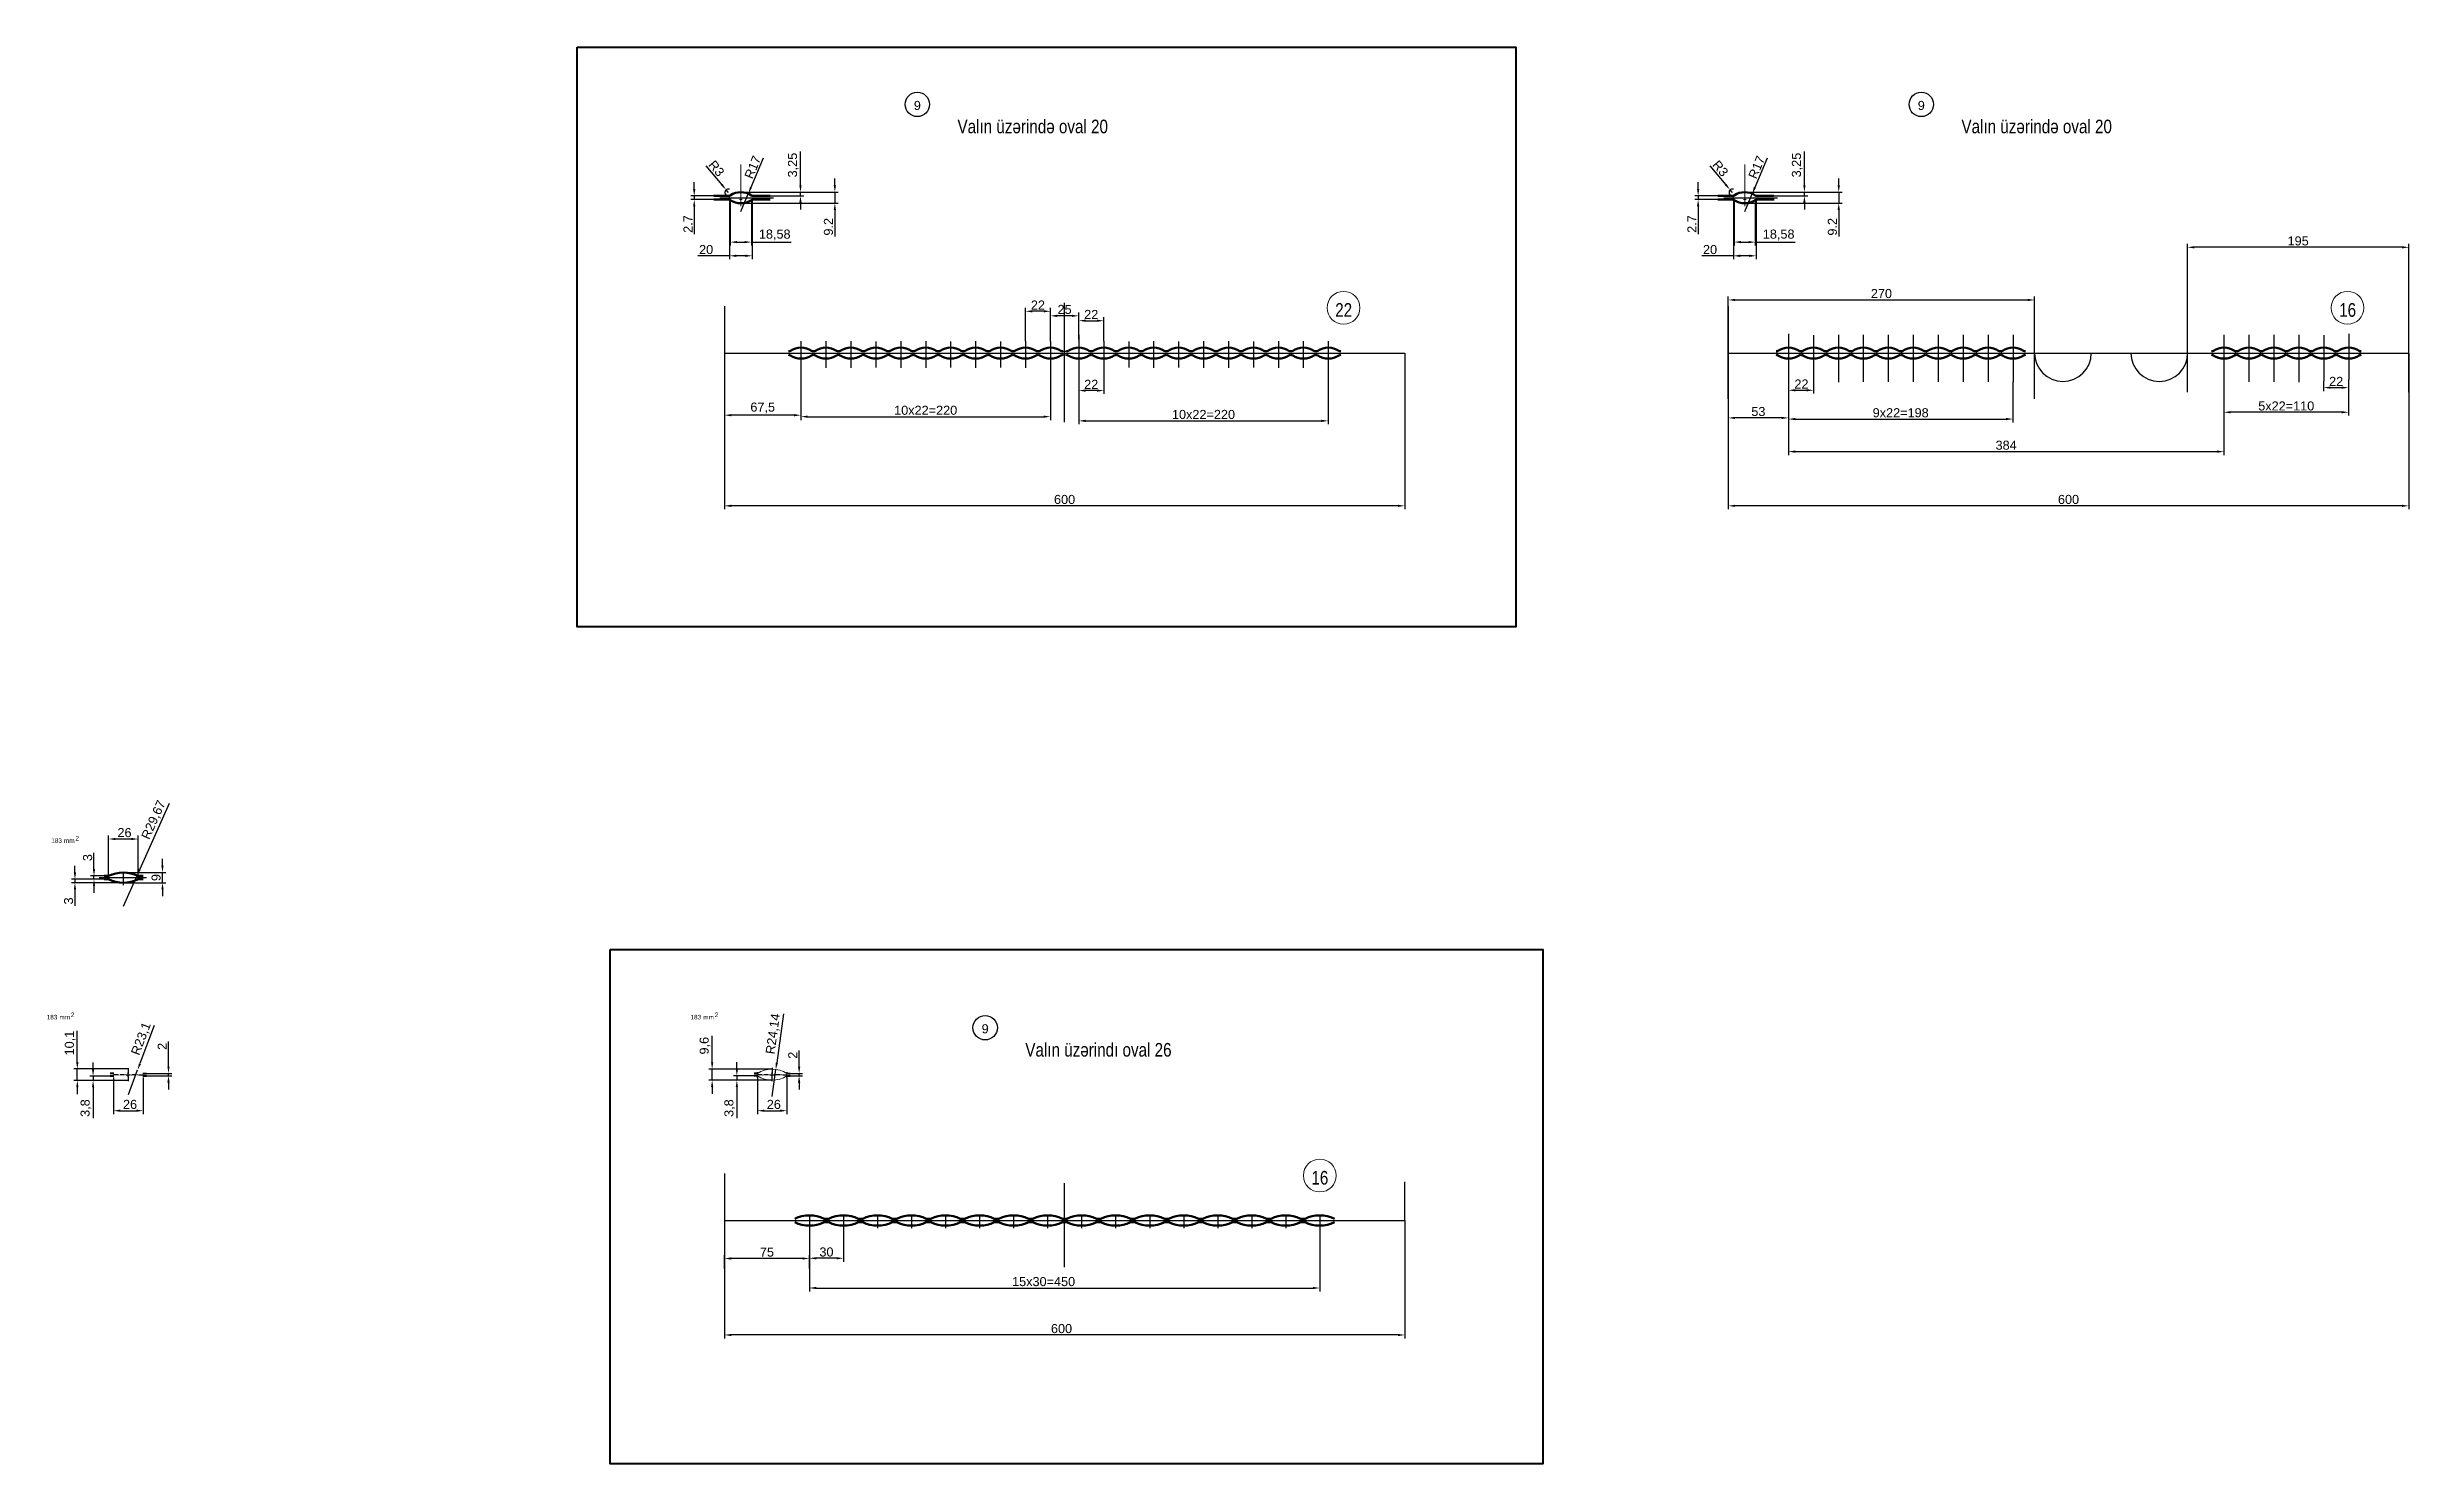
# Model space of a CAD drawing. Header units: millimetres. Extents: x -954 to 34898, y -2134 to 12006.
# Drawn here: x 5017 to 7100, y -2134 to -885 of the extents above; entities that cross this region are included whole.
import ezdxf

# ---------------------------------------------------------------- set-up
doc = ezdxf.new("R2010")
doc.units = ezdxf.units.MM
doc.header["$LTSCALE"] = 3
doc.linetypes.add('ACAD_ISO04W100', pattern=[30, 24, -3, 0, -3])
for name, color, linetype, lineweight in [('Main', 1, 'Continuous', 40), ('Quota', 3, 'Continuous', 40), ('контурная', 7, 'Continuous', 50), ('осевые', 1, 'ACAD_ISO04W100', 25), ('размерные', 7, 'Continuous', 25), ('тонкая', 7, 'Continuous', 20), ('тонкий', 7, 'Continuous', 20)]:
    doc.layers.add(name, color=color, linetype=linetype, lineweight=lineweight)
doc.layers.add('осевая', color=4, linetype='Continuous')
doc.styles.add('s1v4', font='arial.ttf', dxfattribs={"height": 4})
doc.styles.add('s3v4', font='arial.ttf', dxfattribs={"width": 0.8, "height": 12})
doc.styles.get("Standard").update_dxf_attribs({"font": 'arial.ttf'})
doc.dimstyles.new('s2v4', dxfattribs={"dimtxt": 8, "dimasz": 6, "dimexe": 3, "dimexo": 0, "dimgap": 1.5, "dimtad": 1, "dimtxsty": 'Standard', "dimcen": 2.5, "dimadec": 0, "dimazin": 0, "dimtfac": 1, "dimtmove": 0, "dimatfit": 3, "dimfxl": 1, "dimarcsym": 0})
doc.dimstyles.new('s2v4$0', dxfattribs={"dimtxt": 8, "dimasz": 6, "dimexe": 3, "dimexo": 0, "dimgap": 1.5, "dimtad": 1, "dimtxsty": 'Standard', "dimcen": 2.5, "dimadec": 0, "dimazin": 0, "dimtfac": 1, "dimtmove": 0, "dimatfit": 3, "dimfxl": 1, "dimarcsym": 0})

msp = doc.modelspace()

# ---------------------------------------------------------------- texts
at = {"char_height": 8, "attachment_point": 5}
for insert in [(5784.445, -936.418), (6669.762, -936.418), (5844.254, -1750.361)]:
    msp.add_mtext('9', dxfattribs=dict(at, insert=insert))
at = {"layer": 'тонкая', "style": 's3v4', "width": 0.8}
for s, p in [('Valın üzərində oval 20 ', (5819.862, -960.875)), ('Valın üzərində oval 20 ', (6705.179, -960.875)), ('22', (6152.964, -1122.605)), ('16', (7038.28, -1122.605)), ('Valın üzərindı oval 26 ', (5879.671, -1774.817)), ('16', (6131.969, -1887.599))]:
    msp.add_text(s, height=12, dxfattribs=at).set_placement(p)
at = {"layer": 'тонкая', "style": 's1v4'}
for s, p in [('183', (5020.748, -1586.361)), ('2', (5042.045, -1584.318)), ('mm', (5031.975, -1586.462)), ('183', (5016.735, -1742)), ('mm', (5027.962, -1742.101)), ('2', (5038.032, -1739.956)), ('183', (5584.456, -1742)), ('mm', (5595.684, -1742.101)), ('2', (5605.754, -1739.956))]:
    msp.add_text(s, height=4, dxfattribs=at).set_placement(p)

# ---------------------------------------------------------------- blocks, each defined once
blk = doc.blocks.new('*D1577')
at = {"layer": 'Defpoints', "color": 0, "transparency": 16777216}
for p in [(5614.3, -1113.3), (6214.3, -1154.7), (5614.3, -1289.3)]:
    blk.add_point(p, dxfattribs=at)
at = {"layer": 'тонкая', "color": 0, "lineweight": -2, "transparency": 16777216}
for p, q in [((5614.3, -1113.3), (5614.3, -1292.3)), ((6214.3, -1154.7), (6214.3, -1292.3)), ((6208.3, -1289.3), (5620.3, -1289.3))]:
    blk.add_line(p, q, dxfattribs=at)
at = {"layer": 'тонкая', "color": 0, "transparency": 16777216}
for points in [[(5620.3, -1288.3), (5620.3, -1290.3), (5614.3, -1289.3)], [(6208.3, -1288.3), (6208.3, -1290.3), (6214.3, -1289.3)]]:
    blk.add_solid(points, dxfattribs=at)
at = {"layer": 'тонкая', "color": 0, "transparency": 16777216, "insert": (5914.3, -1283.7), "char_height": 8, "attachment_point": 5}
blk.add_mtext('600', dxfattribs=at)
blk = doc.blocks.new('*D1576')
at = {"layer": 'Defpoints', "color": 0, "transparency": 16777216}
for p in [(5618.8, -1019.3), (5638.8, -1019.3), (5618.8, -1068.9)]:
    blk.add_point(p, dxfattribs=at)
at = {"layer": 'тонкий', "color": 0, "lineweight": -2, "transparency": 16777216}
for p, q in [((5618.8, -1019.3), (5618.8, -1071.9)), ((5638.8, -1019.3), (5638.8, -1071.9)), ((5618.8, -1068.9), (5590.9, -1068.9)), ((5632.8, -1068.9), (5624.8, -1068.9))]:
    blk.add_line(p, q, dxfattribs=at)
at = {"layer": 'тонкий', "color": 0, "transparency": 16777216}
for points in [[(5624.8, -1067.9), (5624.8, -1069.9), (5618.8, -1068.9)], [(5632.8, -1067.9), (5632.8, -1069.9), (5638.8, -1068.9)]]:
    blk.add_solid(points, dxfattribs=at)
at = {"layer": 'тонкий', "color": 0, "transparency": 16777216, "insert": (5598.2, -1063.4), "char_height": 8, "attachment_point": 5}
blk.add_mtext('20', dxfattribs=at)
blk = doc.blocks.new('*D1578')
at = {"layer": 'Defpoints', "color": 0, "transparency": 16777216}
for p in [(5628.8, -1012.8), (5644.8, -1016.1), (5681.4, -1012.8)]:
    blk.add_point(p, dxfattribs=at)
at = {"layer": 'тонкий', "color": 0, "lineweight": -2, "transparency": 16777216}
for p, q in [((5681.4, -1006.8), (5681.4, -977)), ((5628.8, -1012.8), (5684.4, -1012.8)), ((5644.8, -1016.1), (5684.4, -1016.1)), ((5681.4, -1016.1), (5681.4, -1012.8)), ((5681.4, -1022.1), (5681.4, -1028.1))]:
    blk.add_line(p, q, dxfattribs=at)
at = {"layer": 'тонкий', "color": 0, "transparency": 16777216}
for points in [[(5680.4, -1006.8), (5682.4, -1006.8), (5681.4, -1012.8)], [(5680.4, -1022.1), (5682.4, -1022.1), (5681.4, -1016.1)]]:
    blk.add_solid(points, dxfattribs=at)
at = {"layer": 'тонкий', "color": 0, "transparency": 16777216, "insert": (5675.1, -988.9), "char_height": 8, "attachment_point": 5, "rotation": 90}
blk.add_mtext('3,25', dxfattribs=at)
blk = doc.blocks.new('*D1579')
at = {"layer": 'Defpoints', "color": 0, "transparency": 16777216}
for p in [(5660.3, -1012.8), (5628.8, -1022.5), (5711.7, -1022.5)]:
    blk.add_point(p, dxfattribs=at)
at = {"layer": 'тонкий', "color": 0, "lineweight": -2, "transparency": 16777216}
for p, q in [((5660.3, -1012.8), (5714.7, -1012.8)), ((5711.7, -1006.8), (5711.7, -1000.8)), ((5711.7, -1012.8), (5711.7, -1022.5)), ((5628.8, -1022.5), (5714.7, -1022.5)), ((5711.7, -1028.5), (5711.7, -1052))]:
    blk.add_line(p, q, dxfattribs=at)
at = {"layer": 'тонкий', "color": 0, "transparency": 16777216}
for points in [[(5710.7, -1006.8), (5712.7, -1006.8), (5711.7, -1012.8)], [(5710.7, -1028.5), (5712.7, -1028.5), (5711.7, -1022.5)]]:
    blk.add_solid(points, dxfattribs=at)
at = {"layer": 'тонкий', "color": 0, "transparency": 16777216, "insert": (5706.1, -1043.3), "char_height": 8, "attachment_point": 5, "rotation": 90}
blk.add_mtext('9.2', dxfattribs=at)
blk = doc.blocks.new('*D1580')
at = {"layer": 'Defpoints', "color": 0, "transparency": 16777216}
for p in [(5587.7, -1019.3), (5608, -1016.1), (5608, -1019.3)]:
    blk.add_point(p, dxfattribs=at)
at = {"layer": 'тонкий', "color": 0, "lineweight": -2, "transparency": 16777216}
for p, q in [((5608, -1016.1), (5584.7, -1016.1)), ((5608, -1019.3), (5584.7, -1019.3)), ((5587.7, -1010.1), (5587.7, -1004.1)), ((5587.7, -1016.1), (5587.7, -1019.3)), ((5587.7, -1025.3), (5587.7, -1049.8))]:
    blk.add_line(p, q, dxfattribs=at)
at = {"layer": 'тонкий', "color": 0, "transparency": 16777216}
for points in [[(5586.7, -1010.1), (5588.7, -1010.1), (5587.7, -1016.1)], [(5586.7, -1025.3), (5588.7, -1025.3), (5587.7, -1019.3)]]:
    blk.add_solid(points, dxfattribs=at)
at = {"layer": 'тонкий', "color": 0, "transparency": 16777216, "insert": (5582.2, -1040.9), "char_height": 8, "attachment_point": 5, "rotation": 90}
blk.add_mtext('2.7', dxfattribs=at)
blk = doc.blocks.new('*D1581')
at = {"layer": 'Defpoints', "color": 0, "transparency": 16777216}
for p in [(5635.4, -1014.2), (5628.8, -1029.8)]:
    blk.add_point(p, dxfattribs=at)
at = {"layer": 'тонкий', "color": 0, "lineweight": -2, "transparency": 16777216}
for p, q in [((5648.6, -982.7), (5637.7, -1008.6)), ((5628.8, -1029.8), (5635.4, -1014.2))]:
    blk.add_line(p, q, dxfattribs=at)
at = {"layer": 'тонкий', "color": 0, "transparency": 16777216}
blk.add_solid([(5636.8, -1008.2), (5638.6, -1009), (5635.4, -1014.2)], dxfattribs=at)
at = {"layer": 'тонкий', "color": 0, "transparency": 16777216, "insert": (5639.3, -990.8), "char_height": 8, "attachment_point": 5, "rotation": 67.1227}
blk.add_mtext('R17', dxfattribs=at)
blk = doc.blocks.new('*D1582')
at = {"layer": 'Defpoints', "color": 0, "transparency": 16777216}
for p in [(5615.9, -1010.8), (5617.8, -1013.1)]:
    blk.add_point(p, dxfattribs=at)
at = {"layer": 'тонкий', "color": 0, "lineweight": -2, "transparency": 16777216}
for p, q in [((5597.9, -989.5), (5612, -1006.2)), ((5617.8, -1013.1), (5615.9, -1010.8))]:
    blk.add_line(p, q, dxfattribs=at)
blk.add_arc((5617.8, -1013.1), 3, 72.8875, 270, dxfattribs=at)
at = {"layer": 'тонкий', "color": 0, "transparency": 16777216}
blk.add_solid([(5612.8, -1005.6), (5611.3, -1006.8), (5615.9, -1010.8)], dxfattribs=at)
at = {"layer": 'тонкий', "color": 0, "transparency": 16777216, "insert": (5607.3, -991.9), "char_height": 8, "attachment_point": 5, "rotation": 310.1832}
blk.add_mtext('R3', dxfattribs=at)
blk = doc.blocks.new('*D1583')
at = {"layer": 'Defpoints', "color": 0, "transparency": 16777216}
for p in [(5619.5, -1019.8), (5638.1, -1019.8), (5638.1, -1056.8)]:
    blk.add_point(p, dxfattribs=at)
at = {"layer": 'тонкий', "color": 0, "lineweight": -2, "transparency": 16777216}
for p, q in [((5619.5, -1019.8), (5619.5, -1059.8)), ((5638.1, -1019.8), (5638.1, -1059.8)), ((5625.5, -1056.8), (5632.1, -1056.8)), ((5638.1, -1056.8), (5673.3, -1056.8))]:
    blk.add_line(p, q, dxfattribs=at)
at = {"layer": 'тонкий', "color": 0, "transparency": 16777216}
for points in [[(5625.5, -1055.8), (5625.5, -1057.8), (5619.5, -1056.8)], [(5632.1, -1055.8), (5632.1, -1057.8), (5638.1, -1056.8)]]:
    blk.add_solid(points, dxfattribs=at)
at = {"layer": 'тонкий', "color": 0, "transparency": 16777216, "insert": (5658.7, -1050.5), "char_height": 8, "attachment_point": 5}
blk.add_mtext('18,58', dxfattribs=at)
blk = doc.blocks.new('*D1728')
at = {"layer": 'Defpoints', "color": 0, "transparency": 16777216}
for p in [(6499.6, -1177.9), (6552.6, -1177.9), (6499.6, -1211.8)]:
    blk.add_point(p, dxfattribs=at)
at = {"layer": 'тонкая', "color": 0, "lineweight": -2, "transparency": 16777216}
for p, q in [((6499.6, -1177.9), (6499.6, -1214.8)), ((6552.6, -1177.9), (6552.6, -1214.8)), ((6546.6, -1211.8), (6505.6, -1211.8))]:
    blk.add_line(p, q, dxfattribs=at)
at = {"layer": 'тонкая', "color": 0, "transparency": 16777216}
for points in [[(6505.6, -1210.8), (6505.6, -1212.8), (6499.6, -1211.8)], [(6546.6, -1210.8), (6546.6, -1212.8), (6552.6, -1211.8)]]:
    blk.add_solid(points, dxfattribs=at)
at = {"layer": 'тонкая', "color": 0, "transparency": 16777216, "insert": (6526.1, -1206.2), "char_height": 8, "attachment_point": 5}
blk.add_mtext('53', dxfattribs=at)
blk = doc.blocks.new('*D1729')
at = {"layer": 'Defpoints', "color": 0, "transparency": 16777216}
for p in [(6499.6, -1113.3), (7099.6, -1154.7), (6499.6, -1289.3)]:
    blk.add_point(p, dxfattribs=at)
at = {"layer": 'тонкая', "color": 0, "lineweight": -2, "transparency": 16777216}
for p, q in [((6499.6, -1113.3), (6499.6, -1292.3)), ((7099.6, -1154.7), (7099.6, -1292.3)), ((7093.6, -1289.3), (6505.6, -1289.3))]:
    blk.add_line(p, q, dxfattribs=at)
at = {"layer": 'тонкая', "color": 0, "transparency": 16777216}
for points in [[(6505.6, -1288.3), (6505.6, -1290.3), (6499.6, -1289.3)], [(7093.6, -1288.3), (7093.6, -1290.3), (7099.6, -1289.3)]]:
    blk.add_solid(points, dxfattribs=at)
at = {"layer": 'тонкая', "color": 0, "transparency": 16777216, "insert": (6799.6, -1283.7), "char_height": 8, "attachment_point": 5}
blk.add_mtext('600', dxfattribs=at)
blk = doc.blocks.new('*D1723')
at = {"layer": 'Defpoints', "color": 0, "transparency": 16777216}
for p in [(6504.1, -1019.3), (6524.1, -1019.3), (6504.1, -1068.9)]:
    blk.add_point(p, dxfattribs=at)
at = {"layer": 'тонкий', "color": 0, "lineweight": -2, "transparency": 16777216}
for p, q in [((6504.1, -1019.3), (6504.1, -1071.9)), ((6524.1, -1019.3), (6524.1, -1071.9)), ((6504.1, -1068.9), (6476.2, -1068.9)), ((6518.1, -1068.9), (6510.1, -1068.9))]:
    blk.add_line(p, q, dxfattribs=at)
at = {"layer": 'тонкий', "color": 0, "transparency": 16777216}
for points in [[(6510.1, -1067.9), (6510.1, -1069.9), (6504.1, -1068.9)], [(6518.1, -1067.9), (6518.1, -1069.9), (6524.1, -1068.9)]]:
    blk.add_solid(points, dxfattribs=at)
at = {"layer": 'тонкий', "color": 0, "transparency": 16777216, "insert": (6483.5, -1063.4), "char_height": 8, "attachment_point": 5}
blk.add_mtext('20', dxfattribs=at)
blk = doc.blocks.new('*D1730')
at = {"layer": 'Defpoints', "color": 0, "transparency": 16777216}
for p in [(6514.1, -1012.8), (6530.1, -1016.1), (6566.7, -1012.8)]:
    blk.add_point(p, dxfattribs=at)
at = {"layer": 'тонкий', "color": 0, "lineweight": -2, "transparency": 16777216}
for p, q in [((6566.7, -1006.8), (6566.7, -977)), ((6514.1, -1012.8), (6569.7, -1012.8)), ((6530.1, -1016.1), (6569.7, -1016.1)), ((6566.7, -1016.1), (6566.7, -1012.8)), ((6566.7, -1022.1), (6566.7, -1028.1))]:
    blk.add_line(p, q, dxfattribs=at)
at = {"layer": 'тонкий', "color": 0, "transparency": 16777216}
for points in [[(6565.7, -1006.8), (6567.7, -1006.8), (6566.7, -1012.8)], [(6565.7, -1022.1), (6567.7, -1022.1), (6566.7, -1016.1)]]:
    blk.add_solid(points, dxfattribs=at)
at = {"layer": 'тонкий', "color": 0, "transparency": 16777216, "insert": (6560.4, -988.9), "char_height": 8, "attachment_point": 5, "rotation": 90}
blk.add_mtext('3,25', dxfattribs=at)
blk = doc.blocks.new('*D1731')
at = {"layer": 'Defpoints', "color": 0, "transparency": 16777216}
for p in [(6545.6, -1012.8), (6514.1, -1022.5), (6597, -1022.5)]:
    blk.add_point(p, dxfattribs=at)
at = {"layer": 'тонкий', "color": 0, "lineweight": -2, "transparency": 16777216}
for p, q in [((6545.6, -1012.8), (6600, -1012.8)), ((6597, -1006.8), (6597, -1000.8)), ((6597, -1012.8), (6597, -1022.5)), ((6514.1, -1022.5), (6600, -1022.5)), ((6597, -1028.5), (6597, -1052))]:
    blk.add_line(p, q, dxfattribs=at)
at = {"layer": 'тонкий', "color": 0, "transparency": 16777216}
for points in [[(6596, -1006.8), (6598, -1006.8), (6597, -1012.8)], [(6596, -1028.5), (6598, -1028.5), (6597, -1022.5)]]:
    blk.add_solid(points, dxfattribs=at)
at = {"layer": 'тонкий', "color": 0, "transparency": 16777216, "insert": (6591.4, -1043.3), "char_height": 8, "attachment_point": 5, "rotation": 90}
blk.add_mtext('9.2', dxfattribs=at)
blk = doc.blocks.new('*D1732')
at = {"layer": 'Defpoints', "color": 0, "transparency": 16777216}
for p in [(6473, -1019.3), (6493.3, -1016.1), (6493.3, -1019.3)]:
    blk.add_point(p, dxfattribs=at)
at = {"layer": 'тонкий', "color": 0, "lineweight": -2, "transparency": 16777216}
for p, q in [((6493.3, -1016.1), (6470, -1016.1)), ((6493.3, -1019.3), (6470, -1019.3)), ((6473, -1010.1), (6473, -1004.1)), ((6473, -1016.1), (6473, -1019.3)), ((6473, -1025.3), (6473, -1049.8))]:
    blk.add_line(p, q, dxfattribs=at)
at = {"layer": 'тонкий', "color": 0, "transparency": 16777216}
for points in [[(6472, -1010.1), (6474, -1010.1), (6473, -1016.1)], [(6472, -1025.3), (6474, -1025.3), (6473, -1019.3)]]:
    blk.add_solid(points, dxfattribs=at)
at = {"layer": 'тонкий', "color": 0, "transparency": 16777216, "insert": (6467.5, -1040.9), "char_height": 8, "attachment_point": 5, "rotation": 90}
blk.add_mtext('2.7', dxfattribs=at)
blk = doc.blocks.new('*D1733')
at = {"layer": 'Defpoints', "color": 0, "transparency": 16777216}
for p in [(6520.7, -1014.2), (6514.1, -1029.8)]:
    blk.add_point(p, dxfattribs=at)
at = {"layer": 'тонкий', "color": 0, "lineweight": -2, "transparency": 16777216}
for p, q in [((6534, -982.7), (6523, -1008.6)), ((6514.1, -1029.8), (6520.7, -1014.2))]:
    blk.add_line(p, q, dxfattribs=at)
at = {"layer": 'тонкий', "color": 0, "transparency": 16777216}
blk.add_solid([(6522.1, -1008.2), (6524, -1009), (6520.7, -1014.2)], dxfattribs=at)
at = {"layer": 'тонкий', "color": 0, "transparency": 16777216, "insert": (6524.6, -990.8), "char_height": 8, "attachment_point": 5, "rotation": 67.1227}
blk.add_mtext('R17', dxfattribs=at)
blk = doc.blocks.new('*D1734')
at = {"layer": 'Defpoints', "color": 0, "transparency": 16777216}
for p in [(6501.2, -1010.8), (6503.2, -1013.1)]:
    blk.add_point(p, dxfattribs=at)
at = {"layer": 'тонкий', "color": 0, "lineweight": -2, "transparency": 16777216}
for p, q in [((6483.2, -989.5), (6497.4, -1006.2)), ((6503.2, -1013.1), (6501.2, -1010.8))]:
    blk.add_line(p, q, dxfattribs=at)
blk.add_arc((6503.2, -1013.1), 3, 72.8875, 270, dxfattribs=at)
at = {"layer": 'тонкий', "color": 0, "transparency": 16777216}
blk.add_solid([(6498.1, -1005.6), (6496.6, -1006.8), (6501.2, -1010.8)], dxfattribs=at)
at = {"layer": 'тонкий', "color": 0, "transparency": 16777216, "insert": (6492.6, -991.9), "char_height": 8, "attachment_point": 5, "rotation": 310.1832}
blk.add_mtext('R3', dxfattribs=at)
blk = doc.blocks.new('*D1735')
at = {"layer": 'Defpoints', "color": 0, "transparency": 16777216}
for p in [(6504.8, -1019.8), (6523.4, -1019.8), (6523.4, -1056.8)]:
    blk.add_point(p, dxfattribs=at)
at = {"layer": 'тонкий', "color": 0, "lineweight": -2, "transparency": 16777216}
for p, q in [((6504.8, -1019.8), (6504.8, -1059.8)), ((6523.4, -1019.8), (6523.4, -1059.8)), ((6510.8, -1056.8), (6517.4, -1056.8)), ((6523.4, -1056.8), (6558.6, -1056.8))]:
    blk.add_line(p, q, dxfattribs=at)
at = {"layer": 'тонкий', "color": 0, "transparency": 16777216}
for points in [[(6510.8, -1055.8), (6510.8, -1057.8), (6504.8, -1056.8)], [(6517.4, -1055.8), (6517.4, -1057.8), (6523.4, -1056.8)]]:
    blk.add_solid(points, dxfattribs=at)
at = {"layer": 'тонкий', "color": 0, "transparency": 16777216, "insert": (6544, -1050.5), "char_height": 8, "attachment_point": 5}
blk.add_mtext('18,58', dxfattribs=at)
blk = doc.blocks.new('*D1736')
at = {"layer": 'Defpoints', "color": 0, "transparency": 16777216}
for p in [(6552.6, -1177.9), (6574.6, -1179.3), (6574.6, -1187.4)]:
    blk.add_point(p, dxfattribs=at)
at = {"layer": 'тонкая', "color": 0, "lineweight": -2, "transparency": 16777216}
for p, q in [((6552.6, -1177.9), (6552.6, -1190.4)), ((6574.6, -1179.3), (6574.6, -1190.4)), ((6558.6, -1187.4), (6568.6, -1187.4))]:
    blk.add_line(p, q, dxfattribs=at)
at = {"layer": 'тонкая', "color": 0, "transparency": 16777216}
for points in [[(6558.6, -1186.4), (6558.6, -1188.4), (6552.6, -1187.4)], [(6568.6, -1186.4), (6568.6, -1188.4), (6574.6, -1187.4)]]:
    blk.add_solid(points, dxfattribs=at)
at = {"layer": 'тонкая', "color": 0, "transparency": 16777216, "insert": (6564.1, -1181.9), "char_height": 8, "attachment_point": 5}
blk.add_mtext('22', dxfattribs=at)
blk = doc.blocks.new('*D1724')
at = {"layer": 'Defpoints', "color": 0, "transparency": 16777216}
for p in [(6936.6, -1179.9), (7046.6, -1177.9), (6936.6, -1206.8)]:
    blk.add_point(p, dxfattribs=at)
at = {"layer": 'тонкая', "color": 0, "lineweight": -2, "transparency": 16777216}
for p, q in [((6936.6, -1179.9), (6936.6, -1209.8)), ((7046.6, -1177.9), (7046.6, -1209.8)), ((7040.6, -1206.8), (6942.6, -1206.8))]:
    blk.add_line(p, q, dxfattribs=at)
at = {"layer": 'тонкая', "color": 0, "transparency": 16777216}
for points in [[(6942.6, -1205.8), (6942.6, -1207.8), (6936.6, -1206.8)], [(7040.6, -1205.8), (7040.6, -1207.8), (7046.6, -1206.8)]]:
    blk.add_solid(points, dxfattribs=at)
at = {"layer": 'тонкая', "color": 0, "transparency": 16777216, "insert": (6991.6, -1201.3), "char_height": 8, "attachment_point": 5}
blk.add_mtext('5x22=110', dxfattribs=at)
blk = doc.blocks.new('*D1737')
at = {"layer": 'Defpoints', "color": 0, "transparency": 16777216}
for p in [(6769.6, -1107.8), (6499.6, -1194.9), (6769.6, -1194.9)]:
    blk.add_point(p, dxfattribs=at)
at = {"layer": 'размерные', "color": 0, "lineweight": -2, "transparency": 16777216}
for p, q in [((6499.6, -1194.9), (6499.6, -1104.8)), ((6505.6, -1107.8), (6763.6, -1107.8)), ((6769.6, -1194.9), (6769.6, -1104.8))]:
    blk.add_line(p, q, dxfattribs=at)
at = {"layer": 'размерные', "color": 0, "transparency": 16777216}
for points in [[(6505.6, -1106.8), (6505.6, -1108.8), (6499.6, -1107.8)], [(6763.6, -1106.8), (6763.6, -1108.8), (6769.6, -1107.8)]]:
    blk.add_solid(points, dxfattribs=at)
at = {"layer": 'размерные', "color": 0, "transparency": 16777216, "insert": (6634.6, -1102.2), "char_height": 8, "attachment_point": 5}
blk.add_mtext('270', dxfattribs=at)
blk = doc.blocks.new('*D1725')
at = {"layer": 'Defpoints', "color": 0, "transparency": 16777216}
for p in [(6904.6, -1061.4), (6904.6, -1189.2), (7099.6, -1189.2)]:
    blk.add_point(p, dxfattribs=at)
at = {"layer": 'размерные', "color": 0, "lineweight": -2, "transparency": 16777216}
for p, q in [((6904.6, -1189.2), (6904.6, -1058.4)), ((7093.6, -1061.4), (6910.6, -1061.4)), ((7099.6, -1189.2), (7099.6, -1058.4))]:
    blk.add_line(p, q, dxfattribs=at)
at = {"layer": 'размерные', "color": 0, "transparency": 16777216}
for points in [[(6910.6, -1060.4), (6910.6, -1062.4), (6904.6, -1061.4)], [(7093.6, -1060.4), (7093.6, -1062.4), (7099.6, -1061.4)]]:
    blk.add_solid(points, dxfattribs=at)
at = {"layer": 'размерные', "color": 0, "transparency": 16777216, "insert": (7002.1, -1055.8), "char_height": 8, "attachment_point": 5}
blk.add_mtext('195', dxfattribs=at)
blk = doc.blocks.new('*D1726')
at = {"layer": 'Defpoints', "color": 0, "transparency": 16777216}
for p in [(6750.6, -1179.9), (6552.6, -1211.8), (6750.6, -1212.8)]:
    blk.add_point(p, dxfattribs=at)
at = {"layer": 'размерные', "color": 0, "lineweight": -2, "transparency": 16777216}
for p, q in [((6750.6, -1179.9), (6750.6, -1215.8)), ((6552.6, -1211.8), (6552.6, -1215.8)), ((6558.6, -1212.8), (6744.6, -1212.8))]:
    blk.add_line(p, q, dxfattribs=at)
at = {"layer": 'размерные', "color": 0, "transparency": 16777216}
for points in [[(6558.6, -1211.8), (6558.6, -1213.8), (6552.6, -1212.8)], [(6744.6, -1211.8), (6744.6, -1213.8), (6750.6, -1212.8)]]:
    blk.add_solid(points, dxfattribs=at)
at = {"layer": 'размерные', "color": 0, "transparency": 16777216, "insert": (6651.6, -1207.3), "char_height": 8, "attachment_point": 5}
blk.add_mtext('9x22=198', dxfattribs=at)
blk = doc.blocks.new('*D1727')
at = {"layer": 'Defpoints', "color": 0, "transparency": 16777216}
for p in [(6552.6, -1215.8), (6936.6, -1209.8), (6936.6, -1241.5)]:
    blk.add_point(p, dxfattribs=at)
at = {"layer": 'размерные', "color": 0, "lineweight": -2, "transparency": 16777216}
for p, q in [((6552.6, -1215.8), (6552.6, -1244.5)), ((6936.6, -1209.8), (6936.6, -1244.5)), ((6558.6, -1241.5), (6930.6, -1241.5))]:
    blk.add_line(p, q, dxfattribs=at)
at = {"layer": 'размерные', "color": 0, "transparency": 16777216}
for points in [[(6558.6, -1240.5), (6558.6, -1242.5), (6552.6, -1241.5)], [(6930.6, -1240.5), (6930.6, -1242.5), (6936.6, -1241.5)]]:
    blk.add_solid(points, dxfattribs=at)
at = {"layer": 'размерные', "color": 0, "transparency": 16777216, "insert": (6744.6, -1235.9), "char_height": 8, "attachment_point": 5}
blk.add_mtext('384', dxfattribs=at)
blk = doc.blocks.new('*D1738')
at = {"layer": 'Defpoints', "color": 0, "transparency": 16777216}
for p in [(7024.6, -1179.3), (7046.6, -1179.3), (7046.6, -1185.1)]:
    blk.add_point(p, dxfattribs=at)
at = {"layer": 'размерные', "color": 0, "lineweight": -2, "transparency": 16777216}
for p, q in [((7024.6, -1179.3), (7024.6, -1188.1)), ((7030.6, -1185.1), (7040.6, -1185.1)), ((7046.6, -1179.3), (7046.6, -1188.1))]:
    blk.add_line(p, q, dxfattribs=at)
at = {"layer": 'размерные', "color": 0, "transparency": 16777216}
for points in [[(7030.6, -1184.1), (7030.6, -1186.1), (7024.6, -1185.1)], [(7040.6, -1184.1), (7040.6, -1186.1), (7046.6, -1185.1)]]:
    blk.add_solid(points, dxfattribs=at)
at = {"layer": 'размерные', "color": 0, "transparency": 16777216, "insert": (7035.6, -1179.6), "char_height": 8, "attachment_point": 5}
blk.add_mtext('22', dxfattribs=at)
blk = doc.blocks.new('*D1739')
at = {"layer": 'Defpoints', "color": 0, "transparency": 16777216}
for p in [(5879.8, -1117.8), (5879.8, -1144), (5901.8, -1144.5)]:
    blk.add_point(p, dxfattribs=at)
at = {"layer": 'размерные', "color": 0, "lineweight": -2, "transparency": 16777216}
for p, q in [((5879.8, -1144), (5879.8, -1114.8)), ((5895.8, -1117.8), (5885.8, -1117.8)), ((5901.8, -1144.5), (5901.8, -1114.8))]:
    blk.add_line(p, q, dxfattribs=at)
at = {"layer": 'размерные', "color": 0, "transparency": 16777216}
for points in [[(5885.8, -1116.8), (5885.8, -1118.8), (5879.8, -1117.8)], [(5895.8, -1116.8), (5895.8, -1118.8), (5901.8, -1117.8)]]:
    blk.add_solid(points, dxfattribs=at)
at = {"layer": 'размерные', "color": 0, "transparency": 16777216, "insert": (5890.8, -1112.3), "char_height": 8, "attachment_point": 5}
blk.add_mtext('22', dxfattribs=at)
blk = doc.blocks.new('*D1740')
at = {"layer": 'Defpoints', "color": 0, "transparency": 16777216}
for p in [(5614.3, -1185.5), (5681.8, -1167.6), (5614.3, -1209.4)]:
    blk.add_point(p, dxfattribs=at)
at = {"layer": 'размерные', "color": 0, "lineweight": -2, "transparency": 16777216}
for p, q in [((5614.3, -1185.5), (5614.3, -1212.4)), ((5681.8, -1167.6), (5681.8, -1212.4)), ((5675.8, -1209.4), (5620.3, -1209.4))]:
    blk.add_line(p, q, dxfattribs=at)
at = {"layer": 'размерные', "color": 0, "transparency": 16777216}
for points in [[(5620.3, -1208.4), (5620.3, -1210.4), (5614.3, -1209.4)], [(5675.8, -1208.4), (5675.8, -1210.4), (5681.8, -1209.4)]]:
    blk.add_solid(points, dxfattribs=at)
at = {"layer": 'размерные', "color": 0, "transparency": 16777216, "insert": (5648.1, -1203), "char_height": 8, "attachment_point": 5}
blk.add_mtext('67,5', dxfattribs=at)
blk = doc.blocks.new('*D1741')
at = {"layer": 'Defpoints', "color": 0, "transparency": 16777216}
for p in [(5901.8, -1121.8), (5901.8, -1142.8), (5926.8, -1142.8)]:
    blk.add_point(p, dxfattribs=at)
at = {"layer": 'размерные', "color": 0, "lineweight": -2, "transparency": 16777216}
for p, q in [((5901.8, -1142.8), (5901.8, -1118.8)), ((5920.8, -1121.8), (5907.8, -1121.8)), ((5926.8, -1142.8), (5926.8, -1118.8))]:
    blk.add_line(p, q, dxfattribs=at)
at = {"layer": 'размерные', "color": 0, "transparency": 16777216}
for points in [[(5907.8, -1120.8), (5907.8, -1122.8), (5901.8, -1121.8)], [(5920.8, -1120.8), (5920.8, -1122.8), (5926.8, -1121.8)]]:
    blk.add_solid(points, dxfattribs=at)
at = {"layer": 'размерные', "color": 0, "transparency": 16777216, "insert": (5914.3, -1116.2), "char_height": 8, "attachment_point": 5}
blk.add_mtext('25', dxfattribs=at)
blk = doc.blocks.new('*D1742')
at = {"layer": 'Defpoints', "color": 0, "transparency": 16777216}
for p in [(5901.8, -1167.5), (5681.8, -1190), (5901.8, -1210.7)]:
    blk.add_point(p, dxfattribs=at)
at = {"layer": 'размерные', "color": 0, "lineweight": -2, "transparency": 16777216}
for p, q in [((5901.8, -1167.5), (5901.8, -1213.7)), ((5681.8, -1190), (5681.8, -1213.7)), ((5687.8, -1210.7), (5895.8, -1210.7))]:
    blk.add_line(p, q, dxfattribs=at)
at = {"layer": 'размерные', "color": 0, "transparency": 16777216}
for points in [[(5687.8, -1209.7), (5687.8, -1211.7), (5681.8, -1210.7)], [(5895.8, -1209.7), (5895.8, -1211.7), (5901.8, -1210.7)]]:
    blk.add_solid(points, dxfattribs=at)
at = {"layer": 'размерные', "color": 0, "transparency": 16777216, "insert": (5791.8, -1205.1), "char_height": 8, "attachment_point": 5}
blk.add_mtext('10x22=220', dxfattribs=at)
blk = doc.blocks.new('*D1743')
at = {"layer": 'Defpoints', "color": 0, "transparency": 16777216}
for p in [(5926.8, -1179.9), (6146.8, -1167.6), (6146.8, -1214.4)]:
    blk.add_point(p, dxfattribs=at)
at = {"layer": 'размерные', "color": 0, "lineweight": -2, "transparency": 16777216}
for p, q in [((5926.8, -1179.9), (5926.8, -1217.4)), ((6146.8, -1167.6), (6146.8, -1217.4)), ((5932.8, -1214.4), (6140.8, -1214.4))]:
    blk.add_line(p, q, dxfattribs=at)
at = {"layer": 'размерные', "color": 0, "transparency": 16777216}
for points in [[(5932.8, -1213.4), (5932.8, -1215.4), (5926.8, -1214.4)], [(6140.8, -1213.4), (6140.8, -1215.4), (6146.8, -1214.4)]]:
    blk.add_solid(points, dxfattribs=at)
at = {"layer": 'размерные', "color": 0, "transparency": 16777216, "insert": (6036.8, -1208.8), "char_height": 8, "attachment_point": 5}
blk.add_mtext('10x22=220', dxfattribs=at)
blk = doc.blocks.new('*D1744')
at = {"layer": 'Defpoints', "color": 0, "transparency": 16777216}
for p in [(5926.8, -1179.9), (5948.8, -1167.6), (5926.8, -1187.7)]:
    blk.add_point(p, dxfattribs=at)
at = {"layer": 'размерные', "color": 0, "lineweight": -2, "transparency": 16777216}
for p, q in [((5926.8, -1179.9), (5926.8, -1190.7)), ((5948.8, -1167.6), (5948.8, -1190.7)), ((5942.8, -1187.7), (5932.8, -1187.7))]:
    blk.add_line(p, q, dxfattribs=at)
at = {"layer": 'размерные', "color": 0, "transparency": 16777216}
for points in [[(5932.8, -1186.7), (5932.8, -1188.7), (5926.8, -1187.7)], [(5942.8, -1186.7), (5942.8, -1188.7), (5948.8, -1187.7)]]:
    blk.add_solid(points, dxfattribs=at)
at = {"layer": 'размерные', "color": 0, "transparency": 16777216, "insert": (5937.8, -1182.2), "char_height": 8, "attachment_point": 5}
blk.add_mtext('22', dxfattribs=at)
blk = doc.blocks.new('*D1745')
at = {"layer": 'Defpoints', "color": 0, "transparency": 16777216}
for p in [(5926.8, -1138.5), (5948.8, -1126.1), (5948.8, -1144)]:
    blk.add_point(p, dxfattribs=at)
at = {"layer": 'размерные', "color": 0, "lineweight": -2, "transparency": 16777216}
for p, q in [((5926.8, -1138.5), (5926.8, -1123.1)), ((5948.8, -1144), (5948.8, -1123.1)), ((5932.8, -1126.1), (5942.8, -1126.1))]:
    blk.add_line(p, q, dxfattribs=at)
at = {"layer": 'размерные', "color": 0, "transparency": 16777216}
for points in [[(5932.8, -1125.1), (5932.8, -1127.1), (5926.8, -1126.1)], [(5942.8, -1125.1), (5942.8, -1127.1), (5948.8, -1126.1)]]:
    blk.add_solid(points, dxfattribs=at)
at = {"layer": 'размерные', "color": 0, "transparency": 16777216, "insert": (5937.8, -1120.6), "char_height": 8, "attachment_point": 5}
blk.add_mtext('22', dxfattribs=at)
blk = doc.blocks.new('*D1746')
at = {"layer": 'Defpoints', "color": 0, "transparency": 16777216}
for p in [(5614.3, -1877.9), (6214.3, -1919.3), (5614.3, -2020.2)]:
    blk.add_point(p, dxfattribs=at)
at = {"layer": 'тонкая', "color": 0, "lineweight": -2, "transparency": 16777216}
for p, q in [((5614.3, -1877.9), (5614.3, -2023.2)), ((6214.3, -1919.3), (6214.3, -2023.2)), ((6208.3, -2020.2), (5620.3, -2020.2))]:
    blk.add_line(p, q, dxfattribs=at)
at = {"layer": 'тонкая', "color": 0, "transparency": 16777216}
for points in [[(5620.3, -2019.2), (5620.3, -2021.2), (5614.3, -2020.2)], [(6208.3, -2019.2), (6208.3, -2021.2), (6214.3, -2020.2)]]:
    blk.add_solid(points, dxfattribs=at)
at = {"layer": 'тонкая', "color": 0, "transparency": 16777216, "insert": (5911.6, -2014.6), "char_height": 8, "attachment_point": 5}
blk.add_mtext('600', dxfattribs=at)
blk = doc.blocks.new('*D1747')
at = {"layer": 'Defpoints', "color": 0, "transparency": 16777216}
for p in [(5689.3, -1926), (6139.3, -1926), (6139.3, -1978.8)]:
    blk.add_point(p, dxfattribs=at)
at = {"layer": 'размерные', "color": 0, "lineweight": -2, "transparency": 16777216}
for p, q in [((5689.3, -1926), (5689.3, -1981.8)), ((6139.3, -1926), (6139.3, -1981.8)), ((5695.3, -1978.8), (6133.3, -1978.8))]:
    blk.add_line(p, q, dxfattribs=at)
at = {"layer": 'размерные', "color": 0, "transparency": 16777216}
for points in [[(5695.3, -1977.8), (5695.3, -1979.8), (5689.3, -1978.8)], [(6133.3, -1977.8), (6133.3, -1979.8), (6139.3, -1978.8)]]:
    blk.add_solid(points, dxfattribs=at)
at = {"layer": 'размерные', "color": 0, "transparency": 16777216, "insert": (5895.8, -1973.2), "char_height": 8, "attachment_point": 5}
blk.add_mtext('15x30=450', dxfattribs=at)
blk = doc.blocks.new('*D1748')
at = {"layer": 'Defpoints', "color": 0, "transparency": 16777216}
for p in [(5719.3, -1926), (5689.3, -1943.3), (5689.3, -1952.6)]:
    blk.add_point(p, dxfattribs=at)
at = {"layer": 'размерные', "color": 0, "lineweight": -2, "transparency": 16777216}
for p, q in [((5719.3, -1926), (5719.3, -1955.6)), ((5689.3, -1943.3), (5689.3, -1955.6)), ((5713.3, -1952.6), (5695.3, -1952.6))]:
    blk.add_line(p, q, dxfattribs=at)
at = {"layer": 'размерные', "color": 0, "transparency": 16777216}
for points in [[(5695.3, -1951.6), (5695.3, -1953.6), (5689.3, -1952.6)], [(5713.3, -1951.6), (5713.3, -1953.6), (5719.3, -1952.6)]]:
    blk.add_solid(points, dxfattribs=at)
at = {"layer": 'размерные', "color": 0, "transparency": 16777216, "insert": (5704.3, -1947.1), "char_height": 8, "attachment_point": 5}
blk.add_mtext('30', dxfattribs=at)
blk = doc.blocks.new('*D1749')
at = {"layer": 'Defpoints', "color": 0, "transparency": 16777216}
for p in [(5614.3, -1952.8), (5614.3, -1961.7), (5689.3, -1961.7)]:
    blk.add_point(p, dxfattribs=at)
at = {"layer": 'размерные', "color": 0, "lineweight": -2, "transparency": 16777216}
for p, q in [((5614.3, -1961.7), (5614.3, -1949.8)), ((5683.3, -1952.8), (5620.3, -1952.8)), ((5689.3, -1961.7), (5689.3, -1949.8))]:
    blk.add_line(p, q, dxfattribs=at)
at = {"layer": 'размерные', "color": 0, "transparency": 16777216}
for points in [[(5620.3, -1951.8), (5620.3, -1953.8), (5614.3, -1952.8)], [(5683.3, -1951.8), (5683.3, -1953.8), (5689.3, -1952.8)]]:
    blk.add_solid(points, dxfattribs=at)
at = {"layer": 'размерные', "color": 0, "transparency": 16777216, "insert": (5651.8, -1947.2), "char_height": 8, "attachment_point": 5}
blk.add_mtext('75', dxfattribs=at)
blk = doc.blocks.new('*D1750')
at = {"layer": 'Defpoints', "color": 0, "transparency": 16777216}
for p in [(5071.3, -1583), (5071.3, -1615.5), (5097.3, -1615.5)]:
    blk.add_point(p, dxfattribs=at)
at = {"layer": 'тонкий', "color": 0, "lineweight": -2, "transparency": 16777216}
for p, q in [((5071.3, -1615.5), (5071.3, -1580)), ((5097.3, -1615.5), (5097.3, -1580)), ((5091.3, -1583), (5077.3, -1583))]:
    blk.add_line(p, q, dxfattribs=at)
at = {"layer": 'тонкий', "color": 0, "transparency": 16777216}
for points in [[(5077.3, -1582), (5077.3, -1584), (5071.3, -1583)], [(5091.3, -1582), (5091.3, -1584), (5097.3, -1583)]]:
    blk.add_solid(points, dxfattribs=at)
at = {"layer": 'тонкий', "color": 0, "transparency": 16777216, "insert": (5085.3, -1577.4), "char_height": 8, "attachment_point": 5}
blk.add_mtext('26', dxfattribs=at)
blk = doc.blocks.new('*D1751')
at = {"layer": 'Defpoints', "color": 0, "transparency": 16777216}
for p in [(5041.6, -1618.5), (5067.4, -1618.5), (5084.3, -1621.5)]:
    blk.add_point(p, dxfattribs=at)
at = {"layer": 'тонкий', "color": 0, "lineweight": -2, "transparency": 16777216}
for p, q in [((5067.4, -1618.5), (5038.6, -1618.5)), ((5084.3, -1621.5), (5038.6, -1621.5)), ((5041.6, -1612.5), (5041.6, -1606.5)), ((5041.6, -1618.5), (5041.6, -1621.5)), ((5041.6, -1627.5), (5041.6, -1641.8))]:
    blk.add_line(p, q, dxfattribs=at)
at = {"layer": 'тонкий', "color": 0, "transparency": 16777216}
for points in [[(5040.6, -1612.5), (5042.6, -1612.5), (5041.6, -1618.5)], [(5040.6, -1627.5), (5042.6, -1627.5), (5041.6, -1621.5)]]:
    blk.add_solid(points, dxfattribs=at)
at = {"layer": 'тонкий', "color": 0, "transparency": 16777216, "insert": (5036, -1637.6), "char_height": 8, "attachment_point": 5, "rotation": 90}
blk.add_mtext('3', dxfattribs=at)
blk = doc.blocks.new('*D1752')
at = {"layer": 'Defpoints', "color": 0, "transparency": 16777216}
for p in [(5084.3, -1612.5), (5084.3, -1621.5), (5118.8, -1612.5)]:
    blk.add_point(p, dxfattribs=at)
at = {"layer": 'тонкий', "color": 0, "lineweight": -2, "transparency": 16777216}
for p, q in [((5118.8, -1606.5), (5118.8, -1600.5)), ((5084.3, -1612.5), (5121.8, -1612.5)), ((5084.3, -1621.5), (5121.8, -1621.5)), ((5118.8, -1621.5), (5118.8, -1612.5)), ((5118.8, -1627.5), (5118.8, -1633.5))]:
    blk.add_line(p, q, dxfattribs=at)
at = {"layer": 'тонкий', "color": 0, "transparency": 16777216}
for points in [[(5117.8, -1606.5), (5119.8, -1606.5), (5118.8, -1612.5)], [(5117.8, -1627.5), (5119.8, -1627.5), (5118.8, -1621.5)]]:
    blk.add_solid(points, dxfattribs=at)
at = {"layer": 'тонкий', "color": 0, "transparency": 16777216, "insert": (5113.2, -1617), "char_height": 8, "attachment_point": 5, "rotation": 90}
blk.add_mtext('9', dxfattribs=at)
blk = doc.blocks.new('*D1753')
at = {"layer": 'Defpoints', "color": 0, "transparency": 16777216}
for p in [(5058.4, -1615.5), (5067.4, -1615.5), (5067.4, -1618.5)]:
    blk.add_point(p, dxfattribs=at)
at = {"layer": 'тонкий', "color": 0, "lineweight": -2, "transparency": 16777216}
for p, q in [((5058.4, -1609.5), (5058.4, -1595.3)), ((5067.4, -1615.5), (5055.4, -1615.5)), ((5067.4, -1618.5), (5055.4, -1618.5)), ((5058.4, -1618.5), (5058.4, -1615.5)), ((5058.4, -1624.5), (5058.4, -1630.5))]:
    blk.add_line(p, q, dxfattribs=at)
at = {"layer": 'тонкий', "color": 0, "transparency": 16777216}
for points in [[(5057.4, -1609.5), (5059.4, -1609.5), (5058.4, -1615.5)], [(5057.4, -1624.5), (5059.4, -1624.5), (5058.4, -1618.5)]]:
    blk.add_solid(points, dxfattribs=at)
at = {"layer": 'тонкий', "color": 0, "transparency": 16777216, "insert": (5052.8, -1599.4), "char_height": 8, "attachment_point": 5, "rotation": 90}
blk.add_mtext('3', dxfattribs=at)
blk = doc.blocks.new('*D1754')
at = {"layer": 'Defpoints', "color": 0, "transparency": 16777216}
for p in [(5096.4, -1615.1), (5084.3, -1642.2)]:
    blk.add_point(p, dxfattribs=at)
at = {"layer": 'тонкий', "color": 0, "lineweight": -2, "transparency": 16777216}
for p, q in [((5124.8, -1551.7), (5098.8, -1609.6)), ((5084.3, -1642.2), (5096.4, -1615.1))]:
    blk.add_line(p, q, dxfattribs=at)
at = {"layer": 'тонкий', "color": 0, "transparency": 16777216}
blk.add_solid([(5097.9, -1609.2), (5099.8, -1610), (5096.4, -1615.1)], dxfattribs=at)
at = {"layer": 'тонкий', "color": 0, "transparency": 16777216, "insert": (5111.4, -1566.3), "char_height": 8, "attachment_point": 5, "rotation": 65.8668}
blk.add_mtext('R29,67', dxfattribs=at)
blk = doc.blocks.new('*D1818')
at = {"layer": 'Defpoints', "color": 0, "transparency": 16777216}
for p in [(5643.4, -1793.3), (5669.4, -1793.3), (5669.4, -1822.5)]:
    blk.add_point(p, dxfattribs=at)
at = {"layer": 'тонкий', "color": 0, "lineweight": -2, "transparency": 16777216}
for p, q in [((5643.4, -1793.3), (5643.4, -1825.5)), ((5669.4, -1793.3), (5669.4, -1825.5)), ((5649.4, -1822.5), (5663.4, -1822.5))]:
    blk.add_line(p, q, dxfattribs=at)
at = {"layer": 'тонкий', "color": 0, "transparency": 16777216}
for points in [[(5649.4, -1821.5), (5649.4, -1823.5), (5643.4, -1822.5)], [(5663.4, -1821.5), (5663.4, -1823.5), (5669.4, -1822.5)]]:
    blk.add_solid(points, dxfattribs=at)
at = {"layer": 'тонкий', "color": 0, "transparency": 16777216, "insert": (5657.9, -1817), "char_height": 8, "attachment_point": 5}
blk.add_mtext('26', dxfattribs=at)
blk = doc.blocks.new('*D1819')
at = {"layer": 'Defpoints', "color": 0, "transparency": 16777216}
for p in [(5625.3, -1795.5), (5640.4, -1791.7), (5656.4, -1795.5)]:
    blk.add_point(p, dxfattribs=at)
at = {"layer": 'тонкий', "color": 0, "lineweight": -2, "transparency": 16777216}
for p, q in [((5625.3, -1785.7), (5625.3, -1779.7)), ((5640.4, -1791.7), (5622.3, -1791.7)), ((5656.4, -1795.5), (5622.3, -1795.5)), ((5625.3, -1791.7), (5625.3, -1795.5)), ((5625.3, -1801.5), (5625.3, -1829))]:
    blk.add_line(p, q, dxfattribs=at)
at = {"layer": 'тонкий', "color": 0, "transparency": 16777216}
for points in [[(5624.3, -1785.7), (5626.3, -1785.7), (5625.3, -1791.7)], [(5624.3, -1801.5), (5626.3, -1801.5), (5625.3, -1795.5)]]:
    blk.add_solid(points, dxfattribs=at)
at = {"layer": 'тонкий', "color": 0, "transparency": 16777216, "insert": (5619, -1820.2), "char_height": 8, "attachment_point": 5, "rotation": 90}
blk.add_mtext('3,8', dxfattribs=at)
blk = doc.blocks.new('*D1820')
at = {"layer": 'Defpoints', "color": 0, "transparency": 16777216}
for p in [(5104.7, -1789.7), (5124.1, -1789.7), (5104.7, -1791.7)]:
    blk.add_point(p, dxfattribs=at)
at = {"layer": 'тонкий', "color": 0, "lineweight": -2, "transparency": 16777216}
for p, q in [((5124.1, -1783.7), (5124.1, -1761.6)), ((5104.7, -1789.7), (5127.1, -1789.7)), ((5124.1, -1791.7), (5124.1, -1789.7)), ((5104.7, -1791.7), (5127.1, -1791.7)), ((5124.1, -1797.7), (5124.1, -1803.7))]:
    blk.add_line(p, q, dxfattribs=at)
at = {"layer": 'тонкий', "color": 0, "transparency": 16777216}
for points in [[(5123.1, -1783.7), (5125.1, -1783.7), (5124.1, -1789.7)], [(5123.1, -1797.7), (5125.1, -1797.7), (5124.1, -1791.7)]]:
    blk.add_solid(points, dxfattribs=at)
at = {"layer": 'тонкий', "color": 0, "transparency": 16777216, "insert": (5118.6, -1765.8), "char_height": 8, "attachment_point": 5, "rotation": 90}
blk.add_mtext('2', dxfattribs=at)
blk = doc.blocks.new('*D1821')
at = {"layer": 'Defpoints', "color": 0, "transparency": 16777216}
for p in [(5075.7, -1793.3), (5101.7, -1793.3), (5101.7, -1822.5)]:
    blk.add_point(p, dxfattribs=at)
at = {"layer": 'тонкий', "color": 0, "lineweight": -2, "transparency": 16777216}
for p, q in [((5075.7, -1793.3), (5075.7, -1825.5)), ((5101.7, -1793.3), (5101.7, -1825.5)), ((5081.7, -1822.5), (5095.7, -1822.5))]:
    blk.add_line(p, q, dxfattribs=at)
at = {"layer": 'тонкий', "color": 0, "transparency": 16777216}
for points in [[(5081.7, -1821.5), (5081.7, -1823.5), (5075.7, -1822.5)], [(5095.7, -1821.5), (5095.7, -1823.5), (5101.7, -1822.5)]]:
    blk.add_solid(points, dxfattribs=at)
at = {"layer": 'тонкий', "color": 0, "transparency": 16777216, "insert": (5090.2, -1817), "char_height": 8, "attachment_point": 5}
blk.add_mtext('26', dxfattribs=at)
blk = doc.blocks.new('*D1822')
at = {"layer": 'Defpoints', "color": 0, "transparency": 16777216}
for p in [(5096.8, -1786.6), (5088.7, -1808.2)]:
    blk.add_point(p, dxfattribs=at)
at = {"layer": 'тонкий', "color": 0, "lineweight": -2, "transparency": 16777216}
for p, q in [((5111.6, -1747.4), (5098.9, -1781)), ((5088.7, -1808.2), (5096.8, -1786.6))]:
    blk.add_line(p, q, dxfattribs=at)
at = {"layer": 'тонкий', "color": 0, "transparency": 16777216}
blk.add_solid([(5098, -1780.7), (5099.9, -1781.4), (5096.8, -1786.6)], dxfattribs=at)
at = {"layer": 'тонкий', "color": 0, "transparency": 16777216, "insert": (5100.4, -1759.2), "char_height": 8, "attachment_point": 5, "rotation": 69.3406}
blk.add_mtext('R23,1', dxfattribs=at)
blk = doc.blocks.new('*D1823')
at = {"layer": 'Defpoints', "color": 0, "transparency": 16777216}
for p in [(5043.7, -1785.7), (5088.7, -1785.7), (5088.7, -1795.8)]:
    blk.add_point(p, dxfattribs=at)
at = {"layer": 'тонкий', "color": 0, "lineweight": -2, "transparency": 16777216}
for p, q in [((5043.7, -1779.7), (5043.7, -1752.2)), ((5088.7, -1785.7), (5040.7, -1785.7)), ((5043.7, -1795.8), (5043.7, -1785.7)), ((5088.7, -1795.8), (5040.7, -1795.8)), ((5043.7, -1801.8), (5043.7, -1807.8))]:
    blk.add_line(p, q, dxfattribs=at)
at = {"layer": 'тонкий', "color": 0, "transparency": 16777216}
for points in [[(5042.7, -1779.7), (5044.7, -1779.7), (5043.7, -1785.7)], [(5042.7, -1801.8), (5044.7, -1801.8), (5043.7, -1795.8)]]:
    blk.add_solid(points, dxfattribs=at)
at = {"layer": 'тонкий', "color": 0, "transparency": 16777216, "insert": (5037.4, -1762.9), "char_height": 8, "attachment_point": 5, "rotation": 90}
blk.add_mtext('10,1', dxfattribs=at)
blk = doc.blocks.new('*D1824')
at = {"layer": 'Defpoints', "color": 0, "transparency": 16777216}
for p in [(5057.6, -1795.8), (5072.7, -1792), (5072.8, -1795.8)]:
    blk.add_point(p, dxfattribs=at)
at = {"layer": 'тонкий', "color": 0, "lineweight": -2, "transparency": 16777216}
for p, q in [((5057.6, -1786), (5057.6, -1780)), ((5072.7, -1792), (5054.6, -1792)), ((5072.8, -1795.8), (5054.6, -1795.8)), ((5057.6, -1792), (5057.6, -1795.8)), ((5057.6, -1801.8), (5057.6, -1829))]:
    blk.add_line(p, q, dxfattribs=at)
at = {"layer": 'тонкий', "color": 0, "transparency": 16777216}
for points in [[(5056.6, -1786), (5058.6, -1786), (5057.6, -1792)], [(5056.6, -1801.8), (5058.6, -1801.8), (5057.6, -1795.8)]]:
    blk.add_solid(points, dxfattribs=at)
at = {"layer": 'тонкий', "color": 0, "transparency": 16777216, "insert": (5051.3, -1820.2), "char_height": 8, "attachment_point": 5, "rotation": 90}
blk.add_mtext('3,8', dxfattribs=at)
blk = doc.blocks.new('*D1825')
at = {"layer": 'Defpoints', "color": 0, "transparency": 16777216}
for p in [(5659.7, -1786.2), (5656.4, -1810.1)]:
    blk.add_point(p, dxfattribs=at)
at = {"layer": 'размерные', "color": 0, "lineweight": -2, "transparency": 16777216}
for p, q in [((5666.5, -1737), (5660.5, -1780.2)), ((5656.4, -1810.1), (5659.7, -1786.2))]:
    blk.add_line(p, q, dxfattribs=at)
at = {"layer": 'размерные', "color": 0, "transparency": 16777216}
blk.add_solid([(5659.5, -1780.1), (5661.5, -1780.4), (5659.7, -1786.2)], dxfattribs=at)
at = {"layer": 'размерные', "color": 0, "transparency": 16777216, "insert": (5657.7, -1754.8), "char_height": 8, "attachment_point": 5, "rotation": 82.119}
blk.add_mtext('R24,14', dxfattribs=at)
blk = doc.blocks.new('*D1826')
at = {"layer": 'Defpoints', "color": 0, "transparency": 16777216}
for p in [(5672.4, -1789.7), (5680.2, -1789.7), (5672.4, -1791.7)]:
    blk.add_point(p, dxfattribs=at)
at = {"layer": 'размерные', "color": 0, "lineweight": -2, "transparency": 16777216}
for p, q in [((5680.2, -1783.7), (5680.2, -1769.4)), ((5672.4, -1789.7), (5683.2, -1789.7)), ((5680.2, -1791.7), (5680.2, -1789.7)), ((5672.4, -1791.7), (5683.2, -1791.7)), ((5680.2, -1797.7), (5680.2, -1803.7))]:
    blk.add_line(p, q, dxfattribs=at)
at = {"layer": 'размерные', "color": 0, "transparency": 16777216}
for points in [[(5679.2, -1783.7), (5681.2, -1783.7), (5680.2, -1789.7)], [(5679.2, -1797.7), (5681.2, -1797.7), (5680.2, -1791.7)]]:
    blk.add_solid(points, dxfattribs=at)
at = {"layer": 'размерные', "color": 0, "transparency": 16777216, "insert": (5674.6, -1773.6), "char_height": 8, "attachment_point": 5, "rotation": 90}
blk.add_mtext('2', dxfattribs=at)
blk = doc.blocks.new('*D1827')
at = {"layer": 'Defpoints', "color": 0, "transparency": 16777216}
for p in [(5603.5, -1785.9), (5656.4, -1785.9), (5656.4, -1795.5)]:
    blk.add_point(p, dxfattribs=at)
at = {"layer": 'размерные', "color": 0, "lineweight": -2, "transparency": 16777216}
for p, q in [((5603.5, -1779.9), (5603.5, -1756.4)), ((5656.4, -1785.9), (5600.5, -1785.9)), ((5603.5, -1795.5), (5603.5, -1785.9)), ((5656.4, -1795.5), (5600.5, -1795.5)), ((5603.5, -1801.5), (5603.5, -1807.5))]:
    blk.add_line(p, q, dxfattribs=at)
at = {"layer": 'размерные', "color": 0, "transparency": 16777216}
for points in [[(5602.5, -1779.9), (5604.5, -1779.9), (5603.5, -1785.9)], [(5602.5, -1801.5), (5604.5, -1801.5), (5603.5, -1795.5)]]:
    blk.add_solid(points, dxfattribs=at)
at = {"layer": 'размерные', "color": 0, "transparency": 16777216, "insert": (5597.2, -1765.2), "char_height": 8, "attachment_point": 5, "rotation": 90}
blk.add_mtext('9,6', dxfattribs=at)

# ---------------------------------------------------------------- dimensions: what is measured, and where the dimension line sits
at = {"layer": 'размерные'}
for base, p1, p2, picture, middle in [((6904.648, -1061.409), (7099.648, -1189.178), (6904.648, -1189.178), '*D1725', (7002.148, -1055.825)), ((6769.648, -1107.787), (6499.648, -1194.914), (6769.648, -1194.914), '*D1737', (6634.648, -1102.202)), ((5879.831, -1117.816), (5901.831, -1144.533), (5879.831, -1144.048), '*D1739', (5890.831, -1112.3)), ((5901.831, -1121.787), (5926.831, -1142.804), (5901.831, -1142.804), '*D1741', (5914.331, -1116.203)), ((5948.831, -1126.137), (5926.831, -1138.479), (5948.831, -1144.048), '*D1745', (5937.831, -1120.621)), ((5614.331, -1209.356), (5681.831, -1167.632), (5614.331, -1185.453), '*D1740', (5648.081, -1203.049)), ((5926.831, -1187.71), (5948.831, -1167.632), (5926.831, -1179.936), '*D1744', (5937.831, -1182.194)), ((7046.648, -1185.141), (7024.648, -1179.268), (7046.648, -1179.268), '*D1738', (7035.648, -1179.624)), ((6936.648, -1241.529), (6552.648, -1215.845), (6936.648, -1209.848), '*D1727', (6744.648, -1235.942)), ((5689.331, -1952.645), (5719.331, -1926.023), (5689.331, -1943.321), '*D1748', (5704.331, -1947.057)), ((5614.331, -1952.754), (5689.331, -1961.737), (5614.331, -1961.737), '*D1749', (5651.831, -1947.185))]:
    dim = msp.add_linear_dim(base=base, p1=p1, p2=p2, dimstyle='s2v4$0', dxfattribs=at)
    dim.commit()
    dim.dimension.update_dxf_attribs({"geometry": picture, "text_midpoint": middle})
for base, p1, p2, text, picture, middle in [((5901.831, -1210.728), (5681.831, -1189.994), (5901.831, -1167.47), '10x22=220', '*D1742', (5791.831, -1205.143)), ((6146.831, -1214.425), (5926.831, -1179.936), (6146.831, -1167.632), '10x22=220', '*D1743', (6036.831, -1208.84)), ((6750.648, -1212.845), (6552.648, -1211.78), (6750.648, -1179.936), '9x22=<>', '*D1726', (6651.648, -1207.26))]:
    dim = msp.add_linear_dim(base=base, p1=p1, p2=p2, text=text, dimstyle='s2v4$0', dxfattribs=at)
    dim.commit()
    dim.dimension.update_dxf_attribs({"geometry": picture, "text_midpoint": middle})
dim = msp.add_radius_dim(center=(5656.408, -1810.078), mpoint=(5659.718, -1786.166), dimstyle='s2v4', dxfattribs=at)
dim.commit()
dim.dimension.update_dxf_attribs({"geometry": '*D1825', "text_midpoint": (5657.694, -1754.783)})
for base, p1, p2, picture, middle in [((5603.517, -1785.938), (5656.408, -1795.539), (5656.41, -1785.938), '*D1827', (5597.209, -1765.159)), ((5680.155, -1789.739), (5672.403, -1791.738), (5672.403, -1789.739), '*D1826', (5674.639, -1773.59))]:
    dim = msp.add_linear_dim(base=base, p1=p1, p2=p2, angle=90, dimstyle='s2v4$0', dxfattribs=at)
    dim.commit()
    dim.dimension.update_dxf_attribs({"geometry": picture, "text_midpoint": middle})
dim = msp.add_linear_dim(base=(6139.331, -1978.769), p1=(5689.331, -1926.023), p2=(6139.331, -1926.023), text='15x30=450', dimstyle='s2v4$0', dxfattribs=at)
dim.commit()
dim.dimension.update_dxf_attribs({"geometry": '*D1747', "text_midpoint": (5895.802, -1978.769), "dimtype": 160})
at = {"layer": 'тонкая'}
for base, p1, p2, picture, middle in [((5614.331, -1289.263), (6214.331, -1154.692), (5614.331, -1113.279), '*D1577', (5914.331, -1283.679)), ((6499.648, -1289.263), (7099.648, -1154.692), (6499.648, -1113.279), '*D1729', (6799.648, -1283.679)), ((6499.648, -1211.78), (6552.648, -1177.93), (6499.648, -1177.93), '*D1728', (6526.148, -1206.193))]:
    dim = msp.add_linear_dim(base=base, p1=p1, p2=p2, dimstyle='s2v4', dxfattribs=at)
    dim.commit()
    dim.dimension.update_dxf_attribs({"geometry": picture, "text_midpoint": middle})
for base, p1, p2, picture, middle in [((6574.648, -1187.426), (6552.648, -1177.93), (6574.648, -1179.268), '*D1736', (6564.089, -1187.426)), ((5614.331, -2020.182), (6214.331, -1919.315), (5614.331, -1877.901), '*D1746', (5911.648, -2020.182))]:
    dim = msp.add_linear_dim(base=base, p1=p1, p2=p2, dimstyle='s2v4', dxfattribs=at)
    dim.commit()
    dim.dimension.update_dxf_attribs({"geometry": picture, "text_midpoint": middle, "dimtype": 160})
dim = msp.add_linear_dim(base=(6936.648, -1206.848), p1=(7046.648, -1177.93), p2=(6936.648, -1179.936), text='5x22=110', dimstyle='s2v4', dxfattribs=at)
dim.commit()
dim.dimension.update_dxf_attribs({"geometry": '*D1724', "text_midpoint": (6991.648, -1201.263)})
at = {"layer": 'тонкий'}
for base, p1, p2, picture, middle in [((5681.371, -1012.828), (5644.802, -1016.078), (5628.777, -1012.828), '*D1578', (5681.371, -988.91)), ((6566.687, -1012.828), (6530.118, -1016.078), (6514.094, -1012.828), '*D1730', (6566.687, -988.91)), ((5041.585, -1618.515), (5084.26, -1621.515), (5067.354, -1618.515), '*D1751', (5041.585, -1637.635)), ((5043.683, -1785.689), (5088.689, -1795.788), (5088.676, -1785.689), '*D1823', (5043.683, -1762.947)), ((5124.12, -1789.739), (5104.681, -1791.738), (5104.669, -1789.739), '*D1820', (5124.12, -1765.75)), ((5057.583, -1795.788), (5072.697, -1791.988), (5072.751, -1795.788), '*D1824', (5057.583, -1820.192)), ((5625.305, -1795.539), (5640.418, -1791.738), (5656.408, -1795.539), '*D1819', (5625.305, -1820.192))]:
    dim = msp.add_linear_dim(base=base, p1=p1, p2=p2, angle=90, dimstyle='s2v4', dxfattribs=at)
    dim.commit()
    dim.dimension.update_dxf_attribs({"geometry": picture, "text_midpoint": middle, "dimtype": 160})
for center, mpoint, picture, middle in [((5617.849, -1013.078), (5615.913, -1010.786), '*D1582', (5607.309, -991.939)), ((5628.777, -1029.828), (5635.386, -1014.165), '*D1581', (5639.268, -990.776)), ((6503.165, -1013.078), (6501.229, -1010.786), '*D1734', (6492.625, -991.939)), ((6514.094, -1029.828), (6520.703, -1014.165), '*D1733', (6524.584, -990.776)), ((5088.676, -1808.239), (5096.826, -1786.624), '*D1822', (5100.431, -1759.186))]:
    dim = msp.add_radius_dim(center=center, mpoint=mpoint, dimstyle='s2v4', dxfattribs=at)
    dim.commit()
    dim.dimension.update_dxf_attribs({"geometry": picture, "text_midpoint": middle})
for base, p1, p2, text, picture, middle in [((5587.695, -1019.278), (5608.021, -1016.078), (5608.021, -1019.278), '2.7', '*D1580', (5587.695, -1040.907)), ((5711.676, -1022.528), (5660.277, -1012.828), (5628.777, -1022.528), '9.2', '*D1579', (5711.676, -1043.269)), ((6473.011, -1019.278), (6493.338, -1016.078), (6493.338, -1019.278), '2.7', '*D1732', (6473.011, -1040.907)), ((6596.992, -1022.528), (6545.594, -1012.828), (6514.094, -1022.528), '9.2', '*D1731', (6596.992, -1043.269))]:
    dim = msp.add_linear_dim(base=base, p1=p1, p2=p2, angle=90, text=text, dimstyle='s2v4', dxfattribs=at)
    dim.commit()
    dim.dimension.update_dxf_attribs({"geometry": picture, "text_midpoint": middle, "dimtype": 160})
for base, p1, p2, picture, middle in [((5618.78, -1068.949), (5638.774, -1019.278), (5618.78, -1019.278), '*D1576', (5598.151, -1068.949)), ((6504.097, -1068.949), (6524.091, -1019.278), (6504.097, -1019.278), '*D1723', (6483.467, -1068.949))]:
    dim = msp.add_linear_dim(base=base, p1=p1, p2=p2, dimstyle='s2v4', override={"dimdec": 0}, dxfattribs=at)
    dim.commit()
    dim.dimension.update_dxf_attribs({"geometry": picture, "text_midpoint": middle, "dimtype": 160})
for base, p1, p2, picture, middle in [((5638.067, -1056.822), (5619.488, -1019.765), (5638.067, -1019.765), '*D1583', (5658.696, -1056.822)), ((6523.383, -1056.822), (6504.804, -1019.765), (6523.383, -1019.765), '*D1735', (6544.013, -1056.822)), ((5071.259, -1582.968), (5097.261, -1615.515), (5071.259, -1615.515), '*D1750', (5085.251, -1582.968)), ((5101.6888, -1822.5443), (5075.6842, -1793.3388), (5101.6888, -1793.3388), '*D1821', (5090.1853, -1822.5443)), ((5669.41, -1822.544), (5643.406, -1793.339), (5669.41, -1793.339), '*D1818', (5657.907, -1822.544))]:
    dim = msp.add_linear_dim(base=base, p1=p1, p2=p2, dimstyle='s2v4', dxfattribs=at)
    dim.commit()
    dim.dimension.update_dxf_attribs({"geometry": picture, "text_midpoint": middle, "dimtype": 160})
dim = msp.add_radius_dim(center=(5084.26, -1642.185), mpoint=(5096.391, -1615.108), dimstyle='s2v4', dxfattribs=at)
dim.commit()
dim.dimension.update_dxf_attribs({"geometry": '*D1754', "text_midpoint": (5117.107, -1568.869), "dimtype": 164})
for base, p1, p2, picture, middle in [((5058.433, -1615.515), (5067.354, -1618.515), (5067.354, -1615.515), '*D1753', (5052.846, -1599.396)), ((5118.83, -1612.515), (5084.26, -1621.515), (5084.26, -1612.515), '*D1752', (5113.245, -1617.015))]:
    dim = msp.add_linear_dim(base=base, p1=p1, p2=p2, angle=90, dimstyle='s2v4', dxfattribs=at)
    dim.commit()
    dim.dimension.update_dxf_attribs({"geometry": picture, "text_midpoint": middle})

# ---------------------------------------------------------------- linework, layer by layer
at = {"color": 3, "linetype": 'ByBlock'}
for p, q in [((5079.606, -1790.739), (5075.653, -1790.739)), ((5080.29, -1790.739), (5080.663, -1790.739)), ((5085.316, -1790.739), (5081.363, -1790.739)), ((5086.194, -1790.739), (5085.821, -1790.739)), ((5086.7, -1790.739), (5090.653, -1790.739)), ((5088.676, -1784.95), (5088.676, -1788.904)), ((5088.676, -1785.15), (5088.676, -1789.104)), ((5088.676, -1792.715), (5088.676, -1788.762)), ((5088.676, -1789.247), (5088.676, -1789.619)), ((5088.676, -1789.447), (5088.676, -1789.819)), ((5091.159, -1790.739), (5091.531, -1790.739)), ((5095.99, -1790.739), (5092.037, -1790.739)), ((5097.063, -1790.739), (5096.69, -1790.739)), ((5097.747, -1790.739), (5101.7, -1790.739)), ((5647.327, -1790.739), (5643.374, -1790.739)), ((5648.011, -1790.739), (5648.384, -1790.739)), ((5653.037, -1790.739), (5649.084, -1790.739)), ((5653.916, -1790.739), (5653.543, -1790.739)), ((5654.421, -1790.739), (5658.374, -1790.739)), ((5656.398, -1784.7), (5656.398, -1788.654)), ((5656.398, -1784.9), (5656.398, -1788.854)), ((5656.398, -1792.715), (5656.398, -1788.762)), ((5656.398, -1788.997), (5656.398, -1789.369)), ((5656.398, -1789.197), (5656.398, -1789.569)), ((5656.41, -1785.151), (5656.41, -1789.104)), ((5658.88, -1790.739), (5659.253, -1790.739)), ((5663.712, -1790.739), (5659.759, -1790.739)), ((5664.784, -1790.739), (5664.412, -1790.739)), ((5665.469, -1790.739), (5669.422, -1790.739)), ((5088.689, -1796.327), (5088.689, -1792.374)), ((5656.41, -1796.327), (5656.41, -1792.374))]:
    msp.add_line(p, q, dxfattribs=at)
for centre in [(5784.447, -935.441), (6669.764, -935.441), (5844.256, -1749.384)]:
    msp.add_circle(centre, 10.754)
at = {"layer": 'Main'}
for p, q in [((5075.983, -1789.739), (5072.684, -1789.739)), ((5101.37, -1789.739), (5104.669, -1789.739)), ((5643.717, -1789.739), (5640.418, -1789.739)), ((5669.104, -1789.739), (5672.403, -1789.739)), ((5075.996, -1791.988), (5072.697, -1791.988)), ((5101.382, -1791.738), (5104.681, -1791.738)), ((5643.717, -1791.738), (5640.418, -1791.738)), ((5669.104, -1791.738), (5672.403, -1791.738))]:
    msp.add_line(p, q, dxfattribs=at)
at = {"layer": 'Quota'}
for points in [[(5484.426, -885.037), (6312.353, -885.037), (6312.353, -1396.076), (5484.426, -1396.076)], [(5513.62, -1680.379), (6336.013, -1680.379), (6336.013, -2133.729), (5513.62, -2133.729)]]:
    msp.add_lwpolyline(points, close=True, dxfattribs=at)
at = {"layer": 'контурная'}
for p, q in [((5605.082, -1016.078), (5617.849, -1016.078)), ((5605.082, -1019.278), (5617.849, -1019.278)), ((5639.706, -1016.078), (5654.537, -1016.078)), ((5639.706, -1019.278), (5654.791, -1019.278)), ((6490.398, -1016.078), (6503.165, -1016.078)), ((6490.398, -1019.278), (6503.165, -1019.278)), ((6525.023, -1016.078), (6539.854, -1016.078)), ((6525.023, -1019.278), (6540.108, -1019.278)), ((5071.259, -1615.515), (5067.354, -1615.515)), ((5071.259, -1618.515), (5067.354, -1618.515)), ((5101.678, -1615.515), (5097.261, -1615.515)), ((5101.678, -1618.515), (5097.261, -1618.515)), ((5706.331, -1917.815), (5702.332, -1917.815)), ((5706.331, -1920.815), (5702.332, -1920.815)), ((5736.331, -1917.815), (5732.332, -1917.815)), ((5736.331, -1920.815), (5732.332, -1920.815)), ((5766.331, -1917.815), (5762.332, -1917.815)), ((5766.331, -1920.815), (5762.332, -1920.815)), ((5796.331, -1917.815), (5792.332, -1917.815)), ((5796.331, -1920.815), (5792.332, -1920.815)), ((5826.331, -1917.815), (5822.332, -1917.815)), ((5826.331, -1920.815), (5822.332, -1920.815)), ((5856.331, -1917.815), (5852.332, -1917.815)), ((5856.331, -1920.815), (5852.332, -1920.815)), ((5886.331, -1917.815), (5882.332, -1917.815)), ((5886.331, -1920.815), (5882.332, -1920.815)), ((5916.749, -1917.815), (5912.332, -1917.815)), ((5916.749, -1920.815), (5912.332, -1920.815)), ((5942.332, -1917.815), (5946.331, -1917.815)), ((5942.332, -1920.815), (5946.331, -1920.815)), ((5972.332, -1917.815), (5976.331, -1917.815)), ((5972.332, -1920.815), (5976.331, -1920.815)), ((6002.332, -1917.815), (6006.331, -1917.815)), ((6002.332, -1920.815), (6006.331, -1920.815)), ((6032.332, -1917.815), (6036.331, -1917.815)), ((6032.332, -1920.815), (6036.331, -1920.815)), ((6062.332, -1917.815), (6066.331, -1917.815)), ((6062.332, -1920.815), (6066.331, -1920.815)), ((6092.332, -1917.815), (6096.331, -1917.815)), ((6092.332, -1920.815), (6096.331, -1920.815)), ((6122.332, -1917.815), (6126.331, -1917.815)), ((6122.332, -1920.815), (6126.331, -1920.815))]:
    msp.add_line(p, q, dxfattribs=at)
for centre, radius, start, end in [((5617.849, -1013.078), 3, 270, 303.12294), ((5617.849, -1022.278), 3, 56.87706, 90), ((5628.777, -1029.828), 17, 56.87706, 123.12294), ((5628.777, -1005.528), 17, 236.87706, 303.12294), ((5639.706, -1013.078), 3, 236.87706, 270), ((5639.706, -1022.278), 3, 90, 123.12294), ((6503.165, -1013.078), 3, 270, 303.12294), ((6503.165, -1022.278), 3, 56.87706, 90), ((6514.094, -1029.828), 17, 56.87706, 123.12294), ((6514.094, -1005.528), 17, 236.87706, 303.12294), ((6525.023, -1013.078), 3, 236.87706, 270), ((6525.023, -1022.278), 3, 90, 123.12294), ((5670.903, -1150.092), 3, 270, 303.12294), ((5670.903, -1159.292), 3, 56.87706, 90), ((5681.831, -1166.842), 17, 56.87706, 123.12294), ((5681.831, -1142.542), 17, 236.87706, 303.12294), ((5692.76, -1150.092), 3, 236.87706, 270), ((5692.76, -1159.292), 3, 90, 123.12294), ((5692.903, -1150.092), 3, 270, 303.12294), ((5692.903, -1150.092), 3, 270, 303.12294), ((5692.903, -1159.292), 3, 56.87706, 90), ((5692.903, -1159.292), 3, 56.87706, 90), ((5703.831, -1166.842), 17, 56.87706, 123.12294), ((5703.831, -1142.542), 17, 236.87706, 303.12294), ((5714.76, -1150.092), 3, 236.87706, 270), ((5714.76, -1159.292), 3, 90, 123.12294), ((5714.903, -1150.092), 3, 270, 303.12294), ((5714.903, -1150.092), 3, 270, 303.12294), ((5714.903, -1159.292), 3, 56.87706, 90), ((5714.903, -1159.292), 3, 56.87706, 90), ((5725.831, -1166.842), 17, 56.87706, 123.12294), ((5725.831, -1142.542), 17, 236.87706, 303.12294), ((5736.76, -1150.092), 3, 236.87706, 270), ((5736.76, -1159.292), 3, 90, 123.12294), ((5736.903, -1150.092), 3, 270, 303.12294), ((5736.903, -1159.292), 3, 56.87706, 90), ((5747.831, -1166.842), 17, 56.87706, 123.12294), ((5747.831, -1142.542), 17, 236.87706, 303.12294), ((5758.76, -1150.092), 3, 236.87706, 270), ((5758.76, -1159.292), 3, 90, 123.12294), ((5758.903, -1150.092), 3, 270, 303.12294), ((5758.903, -1159.292), 3, 56.87706, 90), ((5769.831, -1166.842), 17, 56.87706, 123.12294), ((5769.831, -1142.542), 17, 236.87706, 303.12294), ((5780.76, -1150.092), 3, 236.87706, 270), ((5780.76, -1159.292), 3, 90, 123.12294), ((5780.903, -1150.092), 3, 270, 303.12294), ((5780.903, -1159.292), 3, 56.87706, 90), ((5791.831, -1166.842), 17, 56.87706, 123.12294), ((5791.831, -1142.542), 17, 236.87706, 303.12294), ((5802.76, -1150.092), 3, 236.87706, 270), ((5802.76, -1159.292), 3, 90, 123.12294), ((5802.903, -1150.092), 3, 270, 303.12294), ((5802.903, -1159.292), 3, 56.87706, 90), ((5813.831, -1166.842), 17, 56.87706, 123.12294), ((5813.831, -1142.542), 17, 236.87706, 303.12294), ((5824.76, -1150.092), 3, 236.87706, 270), ((5824.76, -1159.292), 3, 90, 123.12294), ((5824.903, -1150.092), 3, 270, 303.12294), ((5824.903, -1159.292), 3, 56.87706, 90), ((5835.831, -1166.842), 17, 56.87706, 123.12294), ((5835.831, -1142.542), 17, 236.87706, 303.12294), ((5846.76, -1150.092), 3, 236.87706, 270), ((5846.76, -1159.292), 3, 90, 123.12294), ((5846.903, -1150.092), 3, 270, 303.12294), ((5846.903, -1159.292), 3, 56.87706, 90), ((5857.831, -1166.842), 17, 56.87706, 123.12294), ((5857.831, -1142.542), 17, 236.87706, 303.12294), ((5868.76, -1150.092), 3, 236.87706, 270), ((5868.76, -1159.292), 3, 90, 123.12294), ((5868.903, -1150.092), 3, 270, 303.12294), ((5868.903, -1159.292), 3, 56.87706, 90), ((5879.831, -1166.842), 17, 56.87706, 123.12294), ((5879.831, -1142.542), 17, 236.87706, 303.12294), ((5890.76, -1150.092), 3, 236.87706, 270), ((5890.76, -1159.292), 3, 90, 123.12294), ((5890.903, -1150.092), 3, 270, 303.12294), ((5890.903, -1159.292), 3, 56.87706, 90), ((5901.831, -1166.842), 17, 56.87706, 123.12294), ((5901.831, -1142.542), 17, 236.87706, 303.12294), ((5912.76, -1150.092), 3, 236.87706, 270), ((5912.76, -1159.292), 3, 90, 123.12294), ((5915.903, -1150.092), 3, 270, 303.12294), ((5915.903, -1159.292), 3, 56.87706, 90), ((5926.831, -1166.842), 17, 56.87706, 123.12294), ((5926.831, -1142.542), 17, 236.87706, 303.12294), ((5937.76, -1150.092), 3, 236.87706, 270), ((5937.76, -1150.092), 3, 236.87706, 270), ((5937.76, -1159.292), 3, 90, 123.12294), ((5937.76, -1159.292), 3, 90, 123.12294), ((5937.903, -1150.092), 3, 270, 303.12294), ((5937.903, -1159.292), 3, 56.87706, 90), ((5948.831, -1166.842), 17, 56.87706, 123.12294), ((5948.831, -1142.542), 17, 236.87706, 303.12294), ((5959.76, -1150.092), 3, 236.87706, 270), ((5959.76, -1159.292), 3, 90, 123.12294), ((5959.903, -1150.092), 3, 270, 303.12294), ((5959.903, -1159.292), 3, 56.87706, 90), ((5970.831, -1166.842), 17, 56.87706, 123.12294), ((5970.831, -1142.542), 17, 236.87706, 303.12294), ((5981.76, -1150.092), 3, 236.87706, 270), ((5981.76, -1159.292), 3, 90, 123.12294), ((5981.903, -1150.092), 3, 270, 303.12294), ((5981.903, -1159.292), 3, 56.87706, 90), ((5992.831, -1166.842), 17, 56.87706, 123.12294), ((5992.831, -1142.542), 17, 236.87706, 303.12294), ((6003.76, -1150.092), 3, 236.87706, 270), ((6003.76, -1159.292), 3, 90, 123.12294), ((6003.903, -1150.092), 3, 270, 303.12294), ((6003.903, -1159.292), 3, 56.87706, 90), ((6014.831, -1166.842), 17, 56.87706, 123.12294), ((6014.831, -1142.542), 17, 236.87706, 303.12294), ((6025.76, -1150.092), 3, 236.87706, 270), ((6025.76, -1159.292), 3, 90, 123.12294), ((6025.903, -1150.092), 3, 270, 303.12294), ((6025.903, -1159.292), 3, 56.87706, 90), ((6036.831, -1166.842), 17, 56.87706, 123.12294), ((6036.831, -1142.542), 17, 236.87706, 303.12294), ((6047.76, -1150.092), 3, 236.87706, 270), ((6047.76, -1159.292), 3, 90, 123.12294), ((6047.903, -1150.092), 3, 270, 303.12294), ((6047.903, -1159.292), 3, 56.87706, 90), ((6058.831, -1166.842), 17, 56.87706, 123.12294), ((6058.831, -1142.542), 17, 236.87706, 303.12294), ((6069.76, -1150.092), 3, 236.87706, 270), ((6069.76, -1159.292), 3, 90, 123.12294), ((6069.903, -1150.092), 3, 270, 303.12294), ((6069.903, -1159.292), 3, 56.87706, 90), ((6080.831, -1166.842), 17, 56.87706, 123.12294), ((6080.831, -1142.542), 17, 236.87706, 303.12294), ((6091.76, -1150.092), 3, 236.87706, 270), ((6091.76, -1159.292), 3, 90, 123.12294), ((6091.903, -1150.092), 3, 270, 303.12294), ((6091.903, -1159.292), 3, 56.87706, 90), ((6102.831, -1166.842), 17, 56.87706, 123.12294), ((6102.831, -1142.542), 17, 236.87706, 303.12294), ((6113.76, -1150.092), 3, 236.87706, 270), ((6113.76, -1150.092), 3, 236.87706, 270), ((6113.76, -1159.292), 3, 90, 123.12294), ((6113.76, -1159.292), 3, 90, 123.12294), ((6113.903, -1150.092), 3, 270, 303.12294), ((6113.903, -1159.292), 3, 56.87706, 90), ((6124.831, -1166.842), 17, 56.87706, 123.12294), ((6124.831, -1142.542), 17, 236.87706, 303.12294), ((6135.76, -1150.092), 3, 236.87706, 270), ((6135.76, -1150.092), 3, 236.87706, 270), ((6135.76, -1159.292), 3, 90, 123.12294), ((6135.76, -1159.292), 3, 90, 123.12294), ((6135.903, -1150.092), 3, 270, 303.12294), ((6135.903, -1159.292), 3, 56.87706, 90), ((6146.831, -1166.842), 17, 56.87706, 123.12294), ((6146.831, -1142.542), 17, 236.87706, 303.12294), ((6157.76, -1150.092), 3, 236.87706, 270), ((6157.76, -1159.292), 3, 90, 123.12294), ((6541.719, -1150.092), 3, 270, 303.12294), ((6541.719, -1159.292), 3, 56.87706, 90), ((6552.648, -1166.842), 17, 56.87706, 123.12294), ((6552.648, -1142.542), 17, 236.87706, 303.12294), ((6563.577, -1150.092), 3, 236.87706, 270), ((6563.577, -1159.292), 3, 90, 123.12294), ((6563.719, -1150.092), 3, 270, 303.12294), ((6563.719, -1159.292), 3, 56.87706, 90), ((6574.648, -1166.842), 17, 56.87706, 123.12294), ((6574.648, -1142.542), 17, 236.87706, 303.12294), ((6585.577, -1150.092), 3, 236.87706, 270), ((6585.577, -1159.292), 3, 90, 123.12294), ((6585.719, -1150.092), 3, 270, 303.12294), ((6585.719, -1159.292), 3, 56.87706, 90), ((6596.648, -1166.842), 17, 56.87706, 123.12294), ((6596.648, -1142.542), 17, 236.87706, 303.12294), ((6607.577, -1150.092), 3, 236.87706, 270), ((6607.577, -1159.292), 3, 90, 123.12294), ((6607.719, -1150.092), 3, 270, 303.12294), ((6607.719, -1159.292), 3, 56.87706, 90), ((6618.648, -1166.842), 17, 56.87706, 123.12294), ((6618.648, -1142.542), 17, 236.87706, 303.12294), ((6629.577, -1150.092), 3, 236.87706, 270), ((6629.577, -1159.292), 3, 90, 123.12294), ((6629.719, -1150.092), 3, 270, 303.12294), ((6629.719, -1159.292), 3, 56.87706, 90), ((6640.648, -1166.842), 17, 56.87706, 123.12294), ((6640.648, -1142.542), 17, 236.87706, 303.12294), ((6651.577, -1150.092), 3, 236.87706, 270), ((6651.577, -1159.292), 3, 90, 123.12294), ((6651.719, -1150.092), 3, 270, 303.12294), ((6651.719, -1159.292), 3, 56.87706, 90), ((6662.648, -1166.842), 17, 56.87706, 123.12294), ((6662.648, -1142.542), 17, 236.87706, 303.12294), ((6673.577, -1150.092), 3, 236.87706, 270), ((6673.577, -1159.292), 3, 90, 123.12294), ((6673.719, -1150.092), 3, 270, 303.12294), ((6673.719, -1159.292), 3, 56.87706, 90), ((6684.648, -1166.842), 17, 56.87706, 123.12294), ((6684.648, -1142.542), 17, 236.87706, 303.12294), ((6695.577, -1150.092), 3, 236.87706, 270), ((6695.577, -1159.292), 3, 90, 123.12294), ((6695.719, -1150.092), 3, 270, 303.12294), ((6695.719, -1159.292), 3, 56.87706, 90), ((6706.648, -1166.842), 17, 56.87706, 123.12294), ((6706.648, -1142.542), 17, 236.87706, 303.12294), ((6717.577, -1150.092), 3, 236.87706, 270), ((6717.577, -1159.292), 3, 90, 123.12294), ((6717.719, -1150.092), 3, 270, 303.12294), ((6717.719, -1159.292), 3, 56.87706, 90), ((6728.648, -1166.842), 17, 56.87706, 123.12294), ((6728.648, -1142.542), 17, 236.87706, 303.12294), ((6739.577, -1150.092), 3, 236.87706, 270), ((6739.577, -1159.292), 3, 90, 123.12294), ((6739.719, -1150.092), 3, 270, 303.12294), ((6739.719, -1159.292), 3, 56.87706, 90), ((6750.648, -1166.842), 17, 56.87706, 123.12294), ((6750.648, -1142.542), 17, 236.87706, 303.12294), ((6761.577, -1150.092), 3, 236.87706, 270), ((6761.577, -1159.292), 3, 90, 123.12294), ((6925.719, -1150.092), 3, 270, 303.12294), ((6925.719, -1159.292), 3, 56.87706, 90), ((6936.648, -1166.842), 17, 56.87706, 123.12294), ((6936.648, -1142.542), 17, 236.87706, 303.12294), ((6947.577, -1150.092), 3, 236.87706, 270), ((6947.577, -1159.292), 3, 90, 123.12294), ((6947.719, -1150.092), 3, 270, 303.12294), ((6947.719, -1150.092), 3, 270, 303.12294), ((6947.719, -1159.292), 3, 56.87706, 90), ((6947.719, -1159.292), 3, 56.87706, 90), ((6958.648, -1166.842), 17, 56.87706, 123.12294), ((6958.648, -1142.542), 17, 236.87706, 303.12294), ((6969.577, -1150.092), 3, 236.87706, 270), ((6969.577, -1159.292), 3, 90, 123.12294), ((6969.719, -1150.092), 3, 270, 303.12294), ((6969.719, -1150.092), 3, 270, 303.12294), ((6969.719, -1159.292), 3, 56.87706, 90), ((6969.719, -1159.292), 3, 56.87706, 90), ((6980.648, -1166.842), 17, 56.87706, 123.12294), ((6980.648, -1142.542), 17, 236.87706, 303.12294), ((6991.577, -1150.092), 3, 236.87706, 270), ((6991.577, -1159.292), 3, 90, 123.12294), ((6991.719, -1150.092), 3, 270, 303.12294), ((6991.719, -1159.292), 3, 56.87706, 90), ((7002.648, -1166.842), 17, 56.87706, 123.12294), ((7002.648, -1142.542), 17, 236.87706, 303.12294), ((7013.577, -1150.092), 3, 236.87706, 270), ((7013.577, -1159.292), 3, 90, 123.12294), ((7013.719, -1150.092), 3, 270, 303.12294), ((7013.719, -1159.292), 3, 56.87706, 90), ((7024.648, -1166.842), 17, 56.87706, 123.12294), ((7024.648, -1142.542), 17, 236.87706, 303.12294), ((7035.577, -1150.092), 3, 236.87706, 270), ((7035.577, -1159.292), 3, 90, 123.12294), ((7035.719, -1150.092), 3, 270, 303.12294), ((7035.719, -1159.292), 3, 56.87706, 90), ((7046.648, -1166.842), 17, 56.87706, 123.12294), ((7046.648, -1142.542), 17, 236.87706, 303.12294), ((7057.577, -1150.092), 3, 236.87706, 270), ((7057.577, -1159.292), 3, 90, 123.12294), ((5084.26, -1642.185), 29.67, 64.012252, 115.987748), ((5084.26, -1591.845), 29.67, 244.012252, 295.987748), ((5689.331, -1944.485), 29.67, 64.012252, 115.987748), ((5719.331, -1944.485), 29.67, 64.012252, 115.987748), ((5749.331, -1944.485), 29.67, 64.012252, 115.987748), ((5779.331, -1944.485), 29.67, 64.012252, 115.987748), ((5809.331, -1944.485), 29.67, 64.012252, 115.987748), ((5839.331, -1944.485), 29.67, 64.012252, 115.987748), ((5869.331, -1944.485), 29.67, 64.012252, 115.987748), ((5899.331, -1944.485), 29.67, 64.012252, 115.987748), ((5929.331, -1944.485), 29.67, 64.012252, 115.987748), ((5959.331, -1944.485), 29.67, 64.012252, 115.987748), ((5989.331, -1944.485), 29.67, 64.012252, 115.987748), ((6019.331, -1944.485), 29.67, 64.012252, 115.987748), ((6049.331, -1944.485), 29.67, 64.012252, 115.987748), ((6079.331, -1944.485), 29.67, 64.012252, 115.987748), ((6109.331, -1944.485), 29.67, 64.012252, 115.987748), ((6139.331, -1944.485), 29.67, 64.012252, 115.987748), ((5689.331, -1894.145), 29.67, 244.012252, 295.987748), ((5719.331, -1894.145), 29.67, 244.012252, 295.987748), ((5749.331, -1894.145), 29.67, 244.012252, 295.987748), ((5779.331, -1894.145), 29.67, 244.012252, 295.987748), ((5809.331, -1894.145), 29.67, 244.012252, 295.987748), ((5839.331, -1894.145), 29.67, 244.012252, 295.987748), ((5869.331, -1894.145), 29.67, 244.012252, 295.987748), ((5899.331, -1894.145), 29.67, 244.012252, 295.987748), ((5929.331, -1894.145), 29.67, 244.012252, 295.987748), ((5959.331, -1894.145), 29.67, 244.012252, 295.987748), ((5989.331, -1894.145), 29.67, 244.012252, 295.987748), ((6019.331, -1894.145), 29.67, 244.012252, 295.987748), ((6049.331, -1894.145), 29.67, 244.012252, 295.987748), ((6079.331, -1894.145), 29.67, 244.012252, 295.987748), ((6109.331, -1894.145), 29.67, 244.012252, 295.987748), ((6139.331, -1894.145), 29.67, 244.012252, 295.987748)]:
    msp.add_arc(centre, radius, start, end, dxfattribs=at)
at = {"layer": 'осевая'}
for p, q in [((5914.331, -1215.412), (5914.331, -1110.309)), ((5681.831, -1144.048), (5681.831, -1167.632)), ((5703.831, -1144.048), (5703.831, -1167.632)), ((5725.831, -1144.048), (5725.831, -1167.632)), ((5747.831, -1144.533), (5747.831, -1167.47)), ((5769.831, -1144.048), (5769.831, -1167.632)), ((5791.831, -1144.048), (5791.831, -1167.632)), ((5813.831, -1144.533), (5813.831, -1167.47)), ((5835.831, -1144.048), (5835.831, -1167.632)), ((5857.831, -1144.533), (5857.831, -1167.47)), ((5879.831, -1144.048), (5879.831, -1167.632)), ((5901.831, -1144.533), (5901.831, -1167.47)), ((5926.831, -1138.479), (5926.831, -1179.936)), ((5948.831, -1144.048), (5948.831, -1167.632)), ((5970.831, -1144.533), (5970.831, -1167.47)), ((5992.831, -1144.048), (5992.831, -1167.632)), ((6014.831, -1144.533), (6014.831, -1167.47)), ((6036.831, -1144.048), (6036.831, -1167.632)), ((6058.831, -1144.048), (6058.831, -1167.632)), ((6080.831, -1144.533), (6080.831, -1167.47)), ((6102.831, -1144.048), (6102.831, -1167.632)), ((6124.831, -1144.048), (6124.831, -1167.632)), ((6146.831, -1144.048), (6146.831, -1167.632)), ((6552.648, -1137.811), (6552.648, -1177.93)), ((6574.648, -1138.814), (6574.648, -1179.268)), ((6596.648, -1138.479), (6596.648, -1180.271)), ((6618.648, -1138.479), (6618.648, -1179.936)), ((6640.648, -1138.479), (6640.648, -1179.936)), ((6662.648, -1138.479), (6662.648, -1179.936)), ((6684.648, -1138.479), (6684.648, -1179.936)), ((6706.648, -1138.479), (6706.648, -1179.936)), ((6728.648, -1138.479), (6728.648, -1179.936)), ((6750.648, -1138.479), (6750.648, -1179.936)), ((6936.648, -1138.479), (6936.648, -1179.936)), ((6958.648, -1138.479), (6958.648, -1179.936)), ((6980.648, -1138.479), (6980.648, -1179.936)), ((7002.648, -1138.479), (7002.648, -1180.271)), ((7024.648, -1138.814), (7024.648, -1179.268)), ((7046.648, -1137.811), (7046.648, -1177.93)), ((5614.331, -1154.692), (6214.331, -1154.692)), ((6499.648, -1154.692), (7099.648, -1154.692)), ((5914.331, -1960.465), (5914.331, -1886.496)), ((5614.331, -1919.315), (6214.331, -1919.315))]:
    msp.add_line(p, q, dxfattribs=at)
at = {"layer": 'осевые'}
for p, q in [((5610.233, -1017.678), (5657.635, -1017.678)), ((6495.549, -1017.678), (6542.951, -1017.678)), ((5062.94, -1617.015), (5104.628, -1617.015)), ((5084.26, -1612.515), (5084.26, -1623.723)), ((5689.331, -1914.815), (5689.331, -1926.023)), ((5719.331, -1914.815), (5719.331, -1926.023)), ((5749.331, -1914.815), (5749.331, -1926.023)), ((5779.331, -1914.815), (5779.331, -1926.023)), ((5809.331, -1914.815), (5809.331, -1926.023)), ((5839.331, -1914.815), (5839.331, -1926.023)), ((5869.331, -1914.815), (5869.331, -1926.023)), ((5899.331, -1914.815), (5899.331, -1926.023)), ((5929.331, -1914.815), (5929.331, -1926.023)), ((5959.331, -1914.815), (5959.331, -1926.023)), ((5989.331, -1914.815), (5989.331, -1926.023)), ((6019.331, -1914.815), (6019.331, -1926.023)), ((6049.331, -1914.815), (6049.331, -1926.023)), ((6079.331, -1914.815), (6079.331, -1926.023)), ((6109.331, -1914.815), (6109.331, -1926.023)), ((6139.331, -1914.815), (6139.331, -1926.023))]:
    msp.add_line(p, q, dxfattribs=at)
at = {"layer": 'размерные'}
for p, q in [((5692.903, -1153.092), (5692.76, -1153.092)), ((5692.903, -1156.292), (5692.76, -1156.292)), ((5714.903, -1153.092), (5714.76, -1153.092)), ((5714.903, -1156.292), (5714.76, -1156.292)), ((5736.903, -1153.092), (5736.76, -1153.092)), ((5736.903, -1156.292), (5736.76, -1156.292)), ((5758.903, -1153.092), (5758.76, -1153.092)), ((5758.903, -1156.292), (5758.76, -1156.292)), ((5802.903, -1153.092), (5802.76, -1153.092)), ((5802.903, -1156.292), (5802.76, -1156.292)), ((5824.903, -1153.092), (5824.76, -1153.092)), ((5824.903, -1156.292), (5824.76, -1156.292)), ((5912.76, -1153.092), (5915.903, -1153.092)), ((5912.76, -1156.292), (5915.903, -1156.292)), ((6003.76, -1153.092), (6003.903, -1153.092)), ((6003.76, -1156.292), (6003.903, -1156.292)), ((6025.76, -1153.092), (6025.903, -1153.092)), ((6025.76, -1156.292), (6025.903, -1156.292)), ((6069.76, -1153.092), (6069.903, -1153.092)), ((6069.76, -1156.292), (6069.903, -1156.292)), ((6091.76, -1153.092), (6091.903, -1153.092)), ((6091.76, -1156.292), (6091.903, -1156.292)), ((6113.76, -1153.092), (6113.903, -1153.092)), ((6113.76, -1156.292), (6113.903, -1156.292)), ((6135.76, -1153.092), (6135.903, -1153.092)), ((6135.76, -1156.292), (6135.903, -1156.292)), ((5643.406, -1788.389), (5643.406, -1789.739)), ((5669.41, -1788.389), (5669.41, -1789.739)), ((5643.406, -1793.089), (5643.406, -1791.738)), ((5669.41, -1793.089), (5669.41, -1791.738)), ((6214.331, -1919.315), (6214.331, -1885.135))]:
    msp.add_line(p, q, dxfattribs=at)
for centre in [(6794.648, -1154.692), (6879.648, -1154.692)]:
    msp.add_arc(centre, 25, 180, 0, dxfattribs=at)
at = {"layer": 'тонкая'}
for p, q in [((5627.693, -1019.278), (5629.993, -1019.278)), ((6513.01, -1019.278), (6515.31, -1019.278)), ((5614.331, -1194.914), (5614.331, -1113.279)), ((6499.648, -1194.914), (6499.648, -1113.279)), ((6607.577, -1153.092), (6607.719, -1153.092)), ((6607.577, -1156.292), (6607.719, -1156.292)), ((6629.577, -1153.092), (6629.719, -1153.092)), ((6629.577, -1156.292), (6629.719, -1156.292)), ((6651.577, -1153.092), (6651.719, -1153.092)), ((6651.577, -1156.292), (6651.719, -1156.292)), ((6673.577, -1153.092), (6673.719, -1153.092)), ((6673.577, -1156.292), (6673.719, -1156.292)), ((6695.577, -1153.092), (6695.719, -1153.092)), ((6695.577, -1156.292), (6695.719, -1156.292)), ((6717.577, -1153.092), (6717.719, -1153.092)), ((6717.577, -1156.292), (6717.719, -1156.292)), ((6739.577, -1153.092), (6739.719, -1153.092)), ((6739.577, -1156.292), (6739.719, -1156.292)), ((6947.719, -1153.092), (6947.577, -1153.092)), ((6947.719, -1156.292), (6947.577, -1156.292)), ((6969.719, -1153.092), (6969.577, -1153.092)), ((6969.719, -1156.292), (6969.577, -1156.292)), ((6991.719, -1153.092), (6991.577, -1153.092)), ((6991.719, -1156.292), (6991.577, -1156.292)), ((5075.684, -1789.689), (5075.684, -1789.739)), ((5101.669, -1789.689), (5101.669, -1789.739)), ((5101.681, -1791.738), (5101.681, -1791.788)), ((5614.331, -1959.536), (5614.331, -1877.901))]:
    msp.add_line(p, q, dxfattribs=at)
for centre in [(6160.327, -1114.694), (7045.643, -1114.694), (6139.331, -1879.688)]:
    msp.add_circle(centre, 14.457, dxfattribs=at)
for centre, start, end in [((5656.408, -1810.078), 57.409259, 122.590741), ((5656.408, -1771.4), 237.409259, 302.590741)]:
    msp.add_arc(centre, 24.139, start, end, dxfattribs=at)
at = {"layer": 'тонкий'}
for p, q in [((5628.777, -988.275), (5628.777, -1001.198)), ((6514.094, -988.275), (6514.094, -1001.198)), ((5618.3, -1017.678), (5619.488, -1015.59)), ((5619.488, -1019.765), (5618.3, -1017.678)), ((5618.78, -1019.278), (5618.78, -1018.828)), ((5619.488, -1019.765), (5619.488, -1017.678)), ((5628.777, -1001.548), (5628.777, -1025.028)), ((5638.067, -1019.765), (5639.254, -1017.678)), ((5638.774, -1019.278), (5638.774, -1018.692)), ((6503.617, -1017.678), (6504.804, -1015.59)), ((6504.804, -1019.765), (6503.617, -1017.678)), ((6504.097, -1019.278), (6504.097, -1018.828)), ((6504.804, -1019.765), (6504.804, -1017.678)), ((6514.094, -1001.548), (6514.094, -1025.028)), ((6523.383, -1019.765), (6524.571, -1017.678)), ((6524.091, -1019.278), (6524.091, -1018.692)), ((6542.171, -1154.692), (6543.358, -1152.605)), ((6543.358, -1156.78), (6542.171, -1154.692)), ((6542.651, -1156.292), (6542.651, -1155.843)), ((6543.358, -1156.78), (6543.358, -1154.692)), ((6561.937, -1156.78), (6563.125, -1154.692)), ((6562.645, -1156.292), (6562.645, -1155.706)), ((6564.171, -1154.692), (6565.358, -1152.605)), ((6565.358, -1156.78), (6564.171, -1154.692)), ((6564.651, -1156.292), (6564.651, -1155.843)), ((6565.358, -1156.78), (6565.358, -1154.692)), ((6583.937, -1156.78), (6585.125, -1154.692)), ((6584.645, -1156.292), (6584.645, -1155.706)), ((6586.171, -1154.692), (6587.358, -1152.605)), ((6587.358, -1156.78), (6586.171, -1154.692)), ((6586.651, -1156.292), (6586.651, -1155.843)), ((6587.358, -1156.78), (6587.358, -1154.692)), ((6605.937, -1156.78), (6607.125, -1154.692)), ((6606.645, -1156.292), (6606.645, -1155.706)), ((6608.171, -1154.692), (6609.358, -1152.605)), ((6609.358, -1156.78), (6608.171, -1154.692)), ((6627.937, -1156.78), (6629.125, -1154.692)), ((6630.171, -1154.692), (6631.358, -1152.605)), ((6631.358, -1156.78), (6630.171, -1154.692)), ((6649.937, -1156.78), (6651.125, -1154.692)), ((6652.171, -1154.692), (6653.358, -1152.605)), ((6653.358, -1156.78), (6652.171, -1154.692)), ((6671.937, -1156.78), (6673.125, -1154.692)), ((6674.171, -1154.692), (6675.358, -1152.605)), ((6675.358, -1156.78), (6674.171, -1154.692)), ((6693.937, -1156.78), (6695.125, -1154.692)), ((6696.171, -1154.692), (6697.358, -1152.605)), ((6697.358, -1156.78), (6696.171, -1154.692)), ((6715.937, -1156.78), (6717.125, -1154.692)), ((6718.171, -1154.692), (6719.358, -1152.605)), ((6719.358, -1156.78), (6718.171, -1154.692)), ((6737.937, -1156.78), (6739.125, -1154.692)), ((6740.171, -1154.692), (6741.358, -1152.605)), ((6741.358, -1156.78), (6740.171, -1154.692)), ((6759.937, -1156.78), (6761.125, -1154.692)), ((6927.358, -1156.78), (6926.171, -1154.692)), ((6926.651, -1156.292), (6926.651, -1155.706)), ((6947.125, -1154.692), (6945.937, -1152.605)), ((6945.937, -1156.78), (6945.937, -1154.692)), ((6945.937, -1156.78), (6947.125, -1154.692)), ((6946.645, -1156.292), (6946.645, -1155.843)), ((6949.358, -1156.78), (6948.171, -1154.692)), ((6949.358, -1156.78), (6948.171, -1154.692)), ((6948.651, -1156.292), (6948.651, -1155.706)), ((6948.651, -1156.292), (6948.651, -1155.706)), ((6969.125, -1154.692), (6967.937, -1152.605)), ((6967.937, -1156.78), (6967.937, -1154.692)), ((6967.937, -1156.78), (6969.125, -1154.692)), ((6968.645, -1156.292), (6968.645, -1155.843)), ((6971.358, -1156.78), (6970.171, -1154.692)), ((6971.358, -1156.78), (6970.171, -1154.692)), ((6970.651, -1156.292), (6970.651, -1155.706)), ((6970.651, -1156.292), (6970.651, -1155.706)), ((6991.125, -1154.692), (6989.937, -1152.605)), ((6989.937, -1156.78), (6989.937, -1154.692)), ((6989.937, -1156.78), (6991.125, -1154.692)), ((6990.645, -1156.292), (6990.645, -1155.843)), ((6993.358, -1156.78), (6992.171, -1154.692)), ((6992.651, -1156.292), (6992.651, -1155.706)), ((7013.125, -1154.692), (7011.937, -1152.605)), ((7011.937, -1156.78), (7011.937, -1154.692)), ((7011.937, -1156.78), (7013.125, -1154.692)), ((7012.645, -1156.292), (7012.645, -1155.843)), ((7015.358, -1156.78), (7014.171, -1154.692)), ((7014.651, -1156.292), (7014.651, -1155.706)), ((7035.125, -1154.692), (7033.937, -1152.605)), ((7033.937, -1156.78), (7033.937, -1154.692)), ((7033.937, -1156.78), (7035.125, -1154.692)), ((7034.645, -1156.292), (7034.645, -1155.843)), ((7037.358, -1156.78), (7036.171, -1154.692)), ((7036.651, -1156.292), (7036.651, -1155.706)), ((7057.125, -1154.692), (7055.937, -1152.605)), ((7055.937, -1156.78), (7055.937, -1154.692)), ((7055.937, -1156.78), (7057.125, -1154.692)), ((7056.645, -1156.292), (7056.645, -1155.843))]:
    msp.add_line(p, q, dxfattribs=at)

msp.set_redraw_order([(e.dxf.handle, doc.entitydb.next_handle()) for e in msp.query("TEXT MTEXT ATTDEF DIMENSION ARC_DIMENSION")])  # texts and dimensions are drawn at this point

doc.saveas('drawing.dxf')
